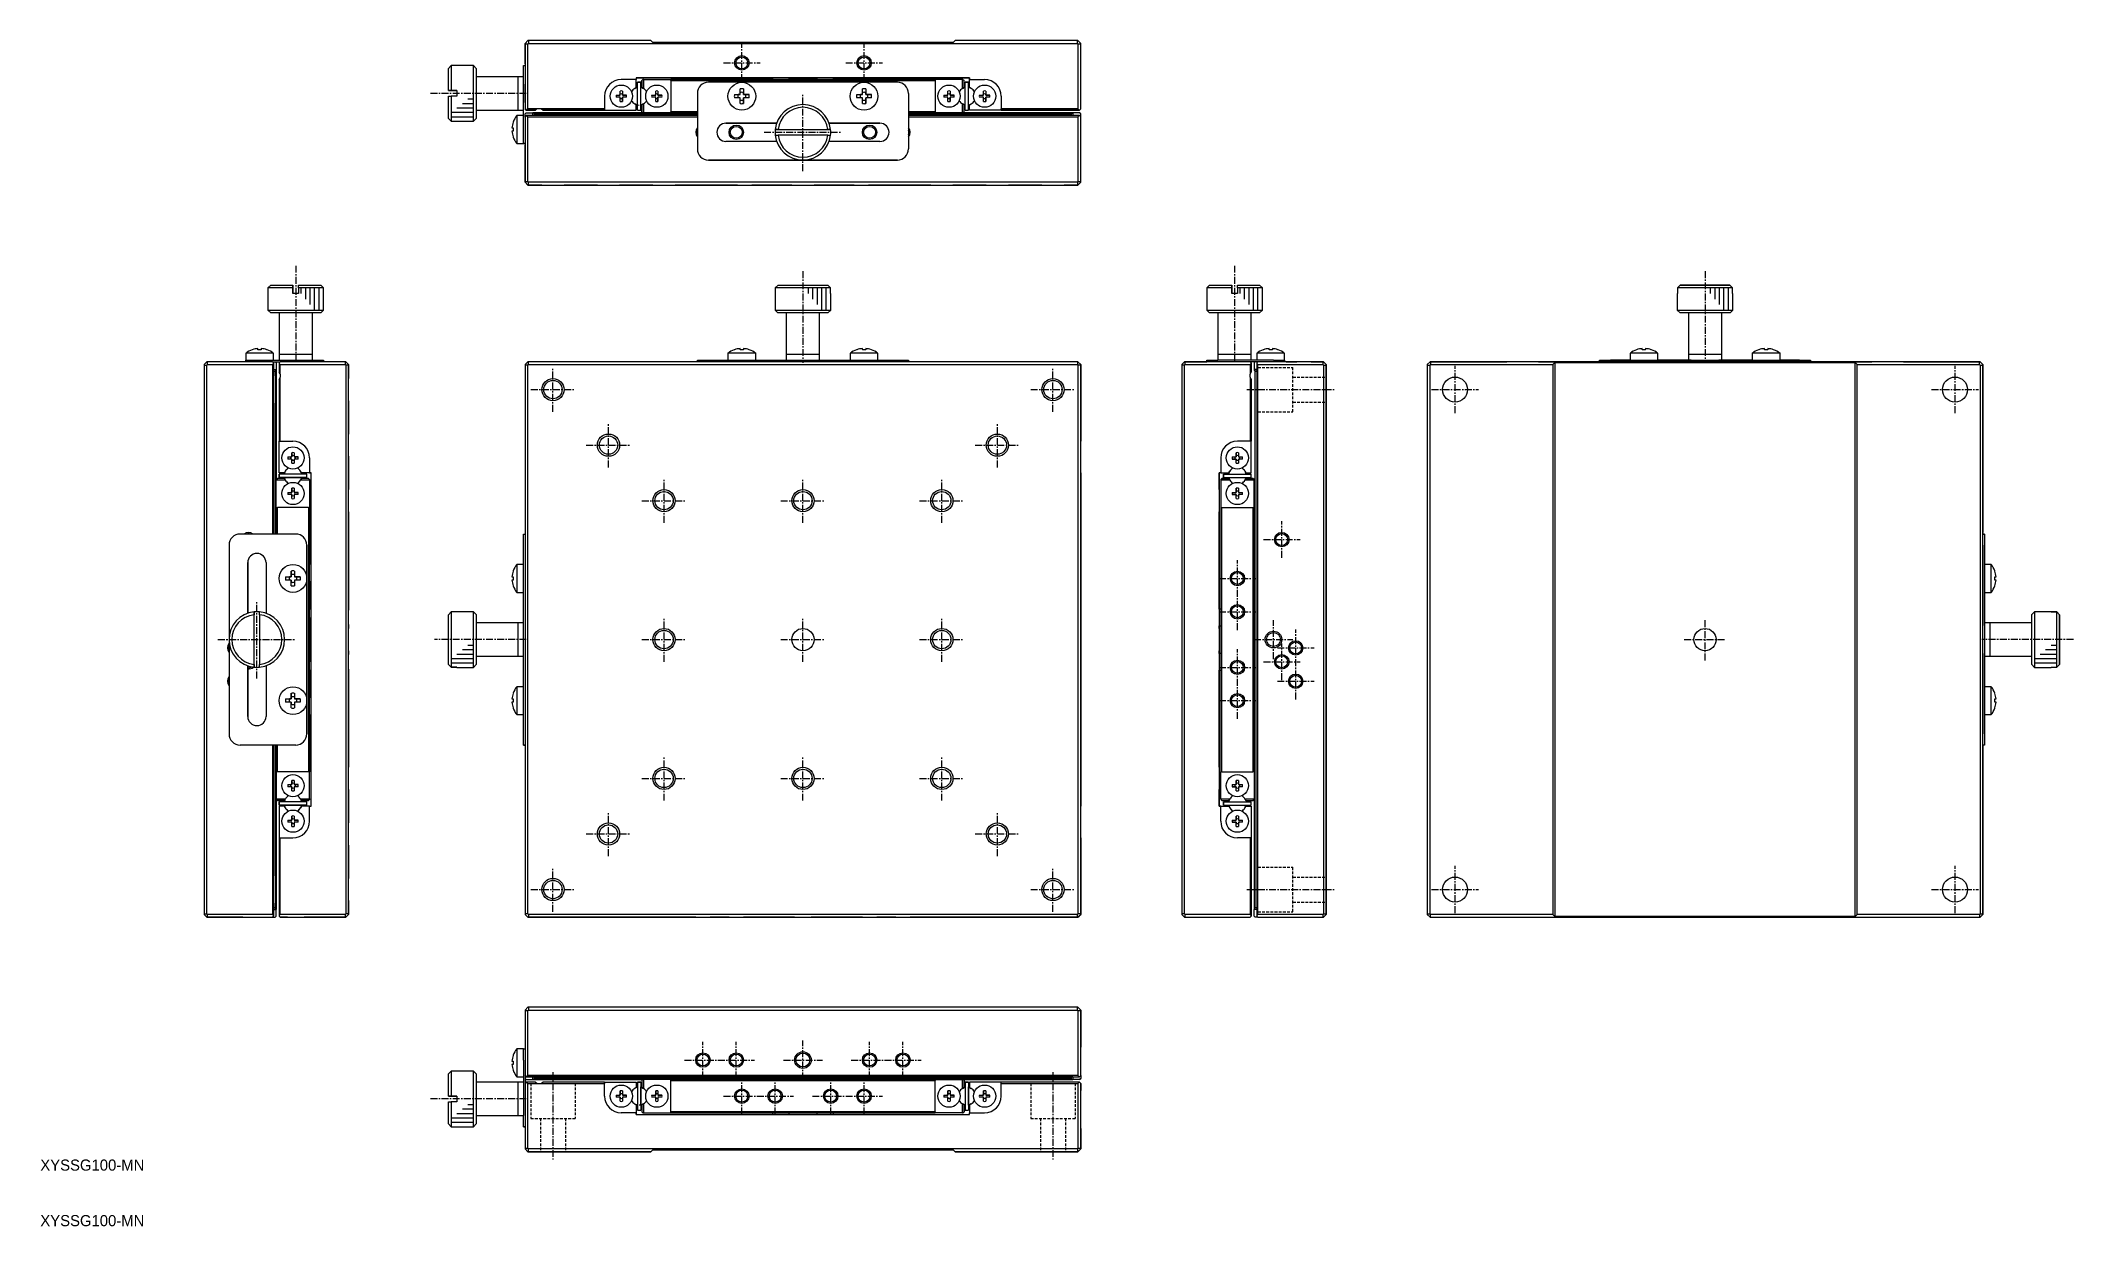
# Model space of a CAD drawing. Extents: x 10 to 376, y 10 to 223.
import ezdxf

# ---------------------------------------------------------------- set-up
doc = ezdxf.new("R2010")
doc.units = 0
doc.linetypes.add('CENTER', pattern=[2, 1.25, -0.25, 0.25, -0.25])
doc.linetypes.add('DASHED', pattern=[0.75, 0.5, -0.25])
doc.layers.get('0').update_dxf_attribs({"linetype": 'CONTINUOUS'})
doc.layers.add('CENTER', color=1, linetype='CENTER')
doc.styles.get("Standard").update_dxf_attribs({"font": 'FGP教科書体NT-M'})

msp = doc.modelspace()

# ---------------------------------------------------------------- texts
at = {"color": 7, "linetype": 'CONTINUOUS'}
for p in [(10, 20), (10, 10)]:
    msp.add_text('XYSSG100-MN', height=2, dxfattribs=at).set_placement(p)

# ---------------------------------------------------------------- linework, layer by layer
at = {"color": 7, "linetype": 'CONTINUOUS'}
for p, q in [((97.78, 223.41), (97.28, 222.91)), ((97.88, 223.41), (97.78, 223.41)), ((97.88, 223.41), (97.88, 222.91)), ((119.88, 223.41), (97.88, 223.41)), ((120.23, 223.06), (119.88, 223.41)), ((174.68, 223.41), (174.33, 223.06)), ((196.68, 223.41), (174.68, 223.41)), ((196.68, 222.91), (196.68, 223.41)), ((196.78, 223.41), (196.68, 223.41)), ((197.28, 222.91), (196.78, 223.41)), ((97.28, 222.91), (97.28, 222.81)), ((97.28, 222.81), (97.28, 222.91)), ((97.28, 222.81), (97.28, 211.11)), ((97.28, 222.81), (97.78, 222.81)), ((97.28, 219.21), (97.28, 222.81)), ((97.78, 222.81), (97.88, 222.91)), ((97.78, 211.11), (97.78, 222.81)), ((97.88, 222.91), (196.68, 222.91)), ((174.33, 223.06), (120.23, 223.06)), ((196.68, 222.91), (196.78, 222.81)), ((196.78, 222.81), (196.78, 211.11)), ((196.78, 222.81), (197.28, 222.81)), ((197.28, 222.81), (197.28, 222.91)), ((197.28, 211.11), (197.28, 222.81)), ((83.98, 218.91), (83.48, 218.41)), ((83.48, 214.41), (83.48, 218.41)), ((83.98, 218.91), (83.98, 214.41)), ((87.98, 218.91), (83.98, 218.91)), ((87.98, 213.91), (87.98, 218.91)), ((88.48, 218.41), (87.98, 218.91)), ((88.48, 218.41), (88.48, 213.91)), ((88.48, 218.41), (88.48, 216.91)), ((88.48, 216.91), (88.48, 210.91)), ((88.48, 216.91), (88.48, 213.91)), ((95.98, 216.91), (88.48, 216.91)), ((95.98, 216.91), (95.98, 210.91)), ((95.98, 216.91), (95.98, 210.91)), ((96.98, 216.91), (95.98, 216.91)), ((96.98, 216.91), (96.98, 218.91)), ((96.98, 216.91), (96.98, 218.91)), ((96.98, 218.91), (97.28, 218.91)), ((96.98, 206.91), (96.98, 216.91)), ((117.28, 216.41), (114.58, 216.41)), ((117.28, 216.41), (114.58, 216.41)), ((177.28, 216.71), (117.28, 216.71)), ((117.28, 216.71), (117.28, 216.41)), ((117.28, 216.71), (141.78, 216.71)), ((117.28, 214.95), (117.28, 216.41)), ((117.48, 210.91), (117.48, 215.91)), ((118.08, 215.91), (117.48, 215.91)), ((117.48, 214.97), (117.48, 215.91)), ((117.48, 215.91), (118.08, 215.91)), ((118.08, 210.91), (118.08, 215.91)), ((118.48, 216.41), (118.28, 216.21)), ((118.28, 216.21), (118.28, 214.95)), ((118.28, 214.95), (118.28, 216.21)), ((118.58, 216.41), (118.48, 216.41)), ((118.58, 216.41), (118.58, 214.78)), ((118.58, 216.41), (123.48, 216.41)), ((123.48, 216.21), (123.48, 216.41)), ((123.48, 216.41), (123.48, 210.41)), ((171.08, 216.41), (123.48, 216.41)), ((123.48, 216.21), (123.48, 210.61)), ((123.48, 216.21), (171.08, 216.21)), ((128.28, 216.71), (134.28, 216.71)), ((128.28, 216.71), (134.28, 216.71)), ((128.28, 216.71), (134.28, 216.71)), ((128.28, 216.71), (134.28, 216.71)), ((136.28, 215.91), (130.28, 215.91)), ((158.28, 215.91), (136.28, 215.91)), ((141.78, 216.71), (141.78, 216.41)), ((144.78, 216.71), (149.78, 216.71)), ((144.78, 216.41), (144.78, 216.71)), ((145.53, 216.71), (149.03, 216.71)), ((145.53, 216.71), (149.03, 216.71)), ((149.78, 216.71), (149.78, 216.41)), ((152.78, 216.71), (177.28, 216.71)), ((152.78, 216.41), (152.78, 216.71)), ((164.28, 215.91), (158.28, 215.91)), ((160.28, 216.71), (166.28, 216.71)), ((160.28, 216.71), (166.28, 216.71)), ((160.28, 216.71), (166.28, 216.71)), ((160.28, 216.71), (166.28, 216.71)), ((171.08, 216.41), (171.08, 216.21)), ((175.98, 216.41), (171.08, 216.41)), ((171.08, 216.21), (171.08, 210.61)), ((175.98, 214.78), (175.98, 216.41)), ((176.08, 216.41), (175.98, 216.41)), ((176.08, 216.41), (176.28, 216.21)), ((176.28, 214.95), (176.28, 216.21)), ((176.48, 210.91), (176.48, 215.91)), ((177.08, 215.91), (176.48, 215.91)), ((176.48, 215.91), (177.08, 215.91)), ((176.48, 214.97), (176.48, 215.91)), ((177.08, 210.91), (177.08, 215.91)), ((177.28, 216.41), (177.28, 216.71)), ((177.28, 216.71), (177.28, 216.41)), ((177.28, 216.41), (179.98, 216.41)), ((177.28, 214.95), (177.28, 216.41)), ((177.28, 214.95), (177.28, 216.41)), ((177.28, 216.41), (179.98, 216.41)), ((83.48, 214.41), (83.98, 214.41)), ((83.48, 214.41), (83.48, 214.41)), ((83.98, 214.41), (83.48, 214.41)), ((83.48, 209.41), (83.48, 213.41)), ((83.48, 213.41), (83.98, 213.41)), ((83.98, 214.41), (84.98, 214.41)), ((84.98, 214.41), (83.98, 214.41)), ((83.98, 213.41), (83.98, 208.91)), ((84.98, 213.41), (83.98, 213.41)), ((84.98, 214.41), (84.98, 213.41)), ((87.98, 208.91), (87.98, 213.91)), ((88.48, 213.91), (88.48, 209.41)), ((88.48, 213.91), (88.48, 210.91)), ((96.98, 215.56), (96.98, 212.26)), ((111.58, 213.41), (111.58, 211.11)), ((113.65, 213.61), (114.38, 213.61)), ((113.65, 213.61), (114.2, 213.61)), ((114.38, 213.21), (113.65, 213.21)), ((114.38, 213.61), (114.2, 213.61)), ((114.38, 213.61), (114.38, 214.34)), ((114.38, 212.48), (114.38, 213.21)), ((114.78, 214.34), (114.78, 213.61)), ((114.78, 214.34), (114.78, 213.8)), ((114.78, 213.61), (114.78, 213.8)), ((114.78, 213.61), (115.51, 213.61)), ((114.97, 213.61), (114.78, 213.61)), ((114.78, 213.21), (114.78, 212.48)), ((115.51, 213.21), (114.78, 213.21)), ((114.78, 213.02), (114.78, 213.21)), ((114.78, 212.48), (114.78, 213.02)), ((115.51, 213.61), (114.97, 213.61)), ((116.99, 214.78), (117.28, 214.95)), ((116.99, 214.78), (117.28, 214.95)), ((117.48, 214.97), (117.48, 215.06)), ((117.48, 214.97), (117.48, 215.06)), ((117.48, 214.97), (117.48, 215.06)), ((117.48, 214.97), (117.48, 215.06)), ((117.48, 214.97), (117.48, 215.06)), ((117.48, 214.97), (117.48, 215.06)), ((117.48, 214.97), (117.48, 215.06)), ((117.48, 214.97), (117.48, 215.06)), ((117.48, 214.97), (117.48, 215.06)), ((117.48, 214.97), (117.48, 215.06)), ((117.48, 214.97), (117.48, 215.06)), ((117.48, 214.97), (117.48, 215.06)), ((117.48, 214.97), (117.48, 215.06)), ((117.48, 214.97), (117.48, 215.06)), ((117.48, 214.97), (117.48, 215.06)), ((117.48, 214.97), (117.48, 215.06)), ((117.48, 214.97), (117.48, 215.06)), ((117.48, 214.97), (117.48, 215.06)), ((117.48, 214.97), (117.48, 215.06)), ((117.48, 214.97), (117.48, 215.06)), ((117.48, 213.41), (117.48, 215.06)), ((117.48, 214.97), (117.48, 215.06)), ((117.48, 214.97), (117.48, 215.06)), ((117.48, 214.97), (117.48, 215.06)), ((117.48, 214.97), (117.48, 215.06)), ((117.48, 214.97), (117.48, 215.06)), ((117.48, 214.97), (117.48, 215.06)), ((117.48, 214.97), (117.48, 215.06)), ((117.48, 214.97), (117.48, 215.06)), ((117.48, 214.97), (117.48, 215.06)), ((117.48, 214.97), (117.48, 215.06)), ((117.48, 214.97), (117.48, 215.06)), ((117.48, 214.97), (117.48, 215.06)), ((117.48, 214.97), (117.48, 215.06)), ((117.48, 214.97), (117.48, 215.06)), ((117.48, 214.97), (117.48, 215.06)), ((117.48, 214.97), (117.48, 215.06)), ((117.48, 214.97), (117.48, 215.06)), ((117.48, 214.97), (117.48, 215.06)), ((117.48, 214.97), (117.48, 215.06)), ((117.48, 214.97), (117.48, 215.06)), ((117.48, 214.97), (117.48, 215.06)), ((117.48, 211.76), (117.48, 213.41)), ((118.28, 214.95), (118.58, 214.78)), ((118.58, 214.78), (118.28, 214.95)), ((120.05, 213.61), (120.78, 213.61)), ((120.05, 213.61), (120.6, 213.61)), ((120.78, 213.21), (120.05, 213.21)), ((120.78, 213.61), (120.6, 213.61)), ((120.78, 213.61), (120.78, 214.34)), ((120.78, 212.48), (120.78, 213.21)), ((121.18, 214.34), (121.18, 213.61)), ((121.18, 214.34), (121.18, 213.8)), ((121.18, 213.61), (121.18, 213.8)), ((121.18, 213.61), (121.91, 213.61)), ((121.37, 213.61), (121.18, 213.61)), ((121.18, 213.21), (121.18, 212.48)), ((121.91, 213.21), (121.18, 213.21)), ((121.18, 213.02), (121.18, 213.21)), ((121.18, 212.48), (121.18, 213.02)), ((121.91, 213.61), (121.37, 213.61)), ((128.28, 213.91), (128.28, 203.91)), ((128.28, 213.91), (128.28, 207.74)), ((134.97, 213.71), (135.98, 213.71)), ((134.97, 213.71), (135.64, 213.71)), ((135.98, 213.11), (134.97, 213.11)), ((135.98, 213.71), (135.64, 213.71)), ((135.98, 213.71), (135.98, 214.73)), ((135.98, 212.09), (135.98, 213.11)), ((136.58, 214.73), (136.58, 213.71)), ((136.58, 214.73), (136.58, 214.05)), ((136.58, 213.71), (136.58, 214.05)), ((136.58, 213.71), (137.6, 213.71)), ((136.92, 213.71), (136.58, 213.71)), ((136.58, 213.11), (136.58, 212.09)), ((137.6, 213.11), (136.58, 213.11)), ((136.58, 212.77), (136.58, 213.11)), ((136.58, 212.09), (136.58, 212.77)), ((137.6, 213.71), (136.92, 213.71)), ((156.97, 213.71), (157.98, 213.71)), ((156.97, 213.71), (157.64, 213.71)), ((157.98, 213.11), (156.97, 213.11)), ((157.98, 213.71), (157.64, 213.71)), ((157.98, 213.71), (157.98, 214.73)), ((157.98, 212.09), (157.98, 213.11)), ((158.58, 214.73), (158.58, 213.71)), ((158.58, 214.73), (158.58, 214.05)), ((158.58, 213.71), (158.58, 214.05)), ((158.58, 213.71), (159.6, 213.71)), ((158.92, 213.71), (158.58, 213.71)), ((158.58, 213.11), (158.58, 212.09)), ((159.6, 213.11), (158.58, 213.11)), ((158.58, 212.77), (158.58, 213.11)), ((158.58, 212.09), (158.58, 212.77)), ((159.6, 213.71), (158.92, 213.71)), ((166.28, 213.91), (166.28, 203.91)), ((172.65, 213.61), (173.38, 213.61)), ((172.65, 213.61), (173.2, 213.61)), ((173.38, 213.21), (172.65, 213.21)), ((173.38, 213.61), (173.2, 213.61)), ((173.38, 213.61), (173.38, 214.34)), ((173.38, 212.48), (173.38, 213.21)), ((173.78, 214.34), (173.78, 213.61)), ((173.78, 214.34), (173.78, 213.8)), ((173.78, 213.61), (173.78, 213.8)), ((173.78, 213.61), (174.51, 213.61)), ((173.97, 213.61), (173.78, 213.61)), ((173.78, 213.21), (173.78, 212.48)), ((174.51, 213.21), (173.78, 213.21)), ((173.78, 213.02), (173.78, 213.21)), ((173.78, 212.48), (173.78, 213.02)), ((174.51, 213.61), (173.97, 213.61)), ((175.99, 214.78), (176.28, 214.95)), ((176.28, 214.95), (175.99, 214.78)), ((176.48, 214.97), (176.48, 215.06)), ((176.48, 214.97), (176.48, 215.06)), ((176.48, 214.97), (176.48, 215.06)), ((176.48, 214.97), (176.48, 215.06)), ((176.48, 214.97), (176.48, 215.06)), ((176.48, 214.97), (176.48, 215.06)), ((176.48, 214.97), (176.48, 215.06)), ((176.48, 214.97), (176.48, 215.06)), ((176.48, 214.97), (176.48, 215.06)), ((176.48, 214.97), (176.48, 215.06)), ((176.48, 214.97), (176.48, 215.06)), ((176.48, 214.97), (176.48, 215.06)), ((176.48, 214.97), (176.48, 215.06)), ((176.48, 214.97), (176.48, 215.06)), ((176.48, 214.97), (176.48, 215.06)), ((176.48, 214.97), (176.48, 215.06)), ((176.48, 214.97), (176.48, 215.06)), ((176.48, 214.97), (176.48, 215.06)), ((176.48, 214.97), (176.48, 215.06)), ((176.48, 214.97), (176.48, 215.06)), ((176.48, 213.41), (176.48, 215.06)), ((176.48, 214.97), (176.48, 215.06)), ((176.48, 214.97), (176.48, 215.06)), ((176.48, 214.97), (176.48, 215.06)), ((176.48, 214.97), (176.48, 215.06)), ((176.48, 214.97), (176.48, 215.06)), ((176.48, 214.97), (176.48, 215.06)), ((176.48, 214.97), (176.48, 215.06)), ((176.48, 214.97), (176.48, 215.06)), ((176.48, 214.97), (176.48, 215.06)), ((176.48, 214.97), (176.48, 215.06)), ((176.48, 214.97), (176.48, 215.06)), ((176.48, 214.97), (176.48, 215.06)), ((176.48, 214.97), (176.48, 215.06)), ((176.48, 214.97), (176.48, 215.06)), ((176.48, 214.97), (176.48, 215.06)), ((176.48, 214.97), (176.48, 215.06)), ((176.48, 214.97), (176.48, 215.06)), ((176.48, 214.97), (176.48, 215.06)), ((176.48, 214.97), (176.48, 215.06)), ((176.48, 214.97), (176.48, 215.06)), ((176.48, 214.97), (176.48, 215.06)), ((176.48, 211.76), (176.48, 213.41)), ((177.58, 214.78), (177.28, 214.95)), ((177.58, 214.78), (177.28, 214.95)), ((179.05, 213.61), (179.78, 213.61)), ((179.05, 213.61), (179.6, 213.61)), ((179.78, 213.21), (179.05, 213.21)), ((179.78, 213.61), (179.6, 213.61)), ((179.78, 213.61), (179.78, 214.34)), ((179.78, 212.48), (179.78, 213.21)), ((180.18, 214.34), (180.18, 213.61)), ((180.18, 214.34), (180.18, 213.8)), ((180.18, 213.61), (180.18, 213.8)), ((180.18, 213.61), (180.91, 213.61)), ((180.37, 213.61), (180.18, 213.61)), ((180.18, 213.21), (180.18, 212.48)), ((180.91, 213.21), (180.18, 213.21)), ((180.18, 213.02), (180.18, 213.21)), ((180.18, 212.48), (180.18, 213.02)), ((180.91, 213.61), (180.37, 213.61)), ((182.98, 213.41), (182.98, 211.11)), ((182.98, 213.41), (182.98, 210.91)), ((83.48, 209.41), (83.98, 208.91)), ((83.98, 208.91), (87.98, 208.91)), ((87.98, 208.91), (88.48, 209.41)), ((88.48, 210.91), (88.48, 209.41)), ((88.48, 210.91), (95.98, 210.91)), ((95.12, 208.76), (95.12, 208.73)), ((95.12, 208.76), (95.12, 208.73)), ((95.76, 209.91), (95.76, 207.41)), ((96.98, 209.91), (95.76, 209.91)), ((95.98, 210.91), (96.98, 210.91)), ((96.98, 209.91), (96.98, 210.91)), ((97.28, 211.11), (97.48, 210.91)), ((97.48, 210.91), (97.28, 211.11)), ((97.48, 210.41), (97.28, 210.21)), ((97.28, 209.71), (97.28, 210.21)), ((97.48, 209.91), (97.28, 209.71)), ((97.28, 209.71), (97.28, 198.01)), ((97.28, 209.71), (97.28, 207.41)), ((97.28, 209.66), (97.28, 209.71)), ((97.28, 209.66), (97.28, 209.71)), ((97.48, 210.91), (97.58, 210.91)), ((97.58, 210.91), (97.48, 210.91)), ((97.48, 210.41), (98.68, 210.41)), ((97.58, 209.91), (97.48, 209.91)), ((97.58, 210.91), (97.78, 211.11)), ((97.58, 210.91), (99.12, 210.91)), ((99.12, 210.91), (97.58, 210.91)), ((97.78, 209.71), (97.58, 209.91)), ((128.28, 209.91), (97.58, 209.91)), ((99.47, 211.11), (97.78, 211.11)), ((97.78, 198.01), (97.78, 209.71)), ((97.78, 209.71), (128.28, 209.71)), ((98.28, 210.91), (99.12, 210.91)), ((98.28, 210.91), (99.12, 210.91)), ((98.28, 210.91), (99.12, 210.91)), ((98.28, 210.91), (99.12, 210.91)), ((98.68, 209.91), (98.68, 210.41)), ((98.78, 210.41), (98.68, 210.41)), ((98.68, 209.91), (98.68, 210.41)), ((98.78, 210.41), (98.98, 210.21)), ((128.28, 210.41), (98.78, 210.41)), ((98.98, 209.91), (98.98, 210.21)), ((98.98, 210.21), (128.28, 210.21)), ((111.58, 211.11), (100.09, 211.11)), ((100.44, 210.91), (111.58, 210.91)), ((111.58, 210.91), (100.44, 210.91)), ((100.44, 210.91), (106.28, 210.91)), ((100.44, 210.91), (106.28, 210.91)), ((100.44, 210.91), (106.28, 210.91)), ((100.44, 210.91), (106.28, 210.91)), ((111.58, 211.11), (111.58, 210.91)), ((111.58, 210.91), (117.28, 210.91)), ((111.58, 210.91), (117.28, 210.91)), ((117.28, 211.87), (116.99, 212.03)), ((117.28, 210.91), (117.28, 211.87)), ((117.48, 210.91), (117.48, 211.85)), ((117.48, 211.76), (117.48, 211.85)), ((117.48, 211.76), (117.48, 211.85)), ((117.48, 211.76), (117.48, 211.85)), ((117.48, 211.76), (117.48, 211.85)), ((117.48, 211.76), (117.48, 211.85)), ((117.48, 211.76), (117.48, 211.85)), ((117.48, 211.76), (117.48, 211.85)), ((117.48, 211.76), (117.48, 211.85)), ((117.48, 210.91), (118.08, 210.91)), ((118.58, 212.03), (118.28, 211.87)), ((118.28, 211.87), (118.28, 210.61)), ((118.28, 210.61), (118.28, 211.87)), ((118.48, 210.41), (118.28, 210.61)), ((118.28, 210.61), (118.48, 210.41)), ((118.48, 210.41), (118.58, 210.41)), ((118.58, 212.04), (118.58, 210.41)), ((123.48, 210.41), (118.58, 210.41)), ((123.48, 210.41), (123.48, 210.61)), ((128.28, 210.61), (123.48, 210.61)), ((123.48, 210.41), (128.28, 210.41)), ((171.08, 210.61), (166.28, 210.61)), ((166.28, 210.41), (171.08, 210.41)), ((166.28, 210.21), (195.58, 210.21)), ((196.98, 209.91), (166.28, 209.91)), ((166.28, 209.71), (196.78, 209.71)), ((171.08, 210.61), (171.08, 210.41)), ((195.78, 210.41), (171.08, 210.41)), ((171.08, 210.41), (175.98, 210.41)), ((175.98, 210.41), (175.98, 212.04)), ((175.98, 210.41), (176.08, 210.41)), ((176.28, 211.87), (175.99, 212.03)), ((176.28, 210.61), (176.08, 210.41)), ((176.28, 210.61), (176.08, 210.41)), ((176.28, 210.61), (176.28, 211.87)), ((176.48, 210.91), (176.48, 211.85)), ((176.48, 211.76), (176.48, 211.85)), ((176.48, 211.76), (176.48, 211.85)), ((176.48, 211.76), (176.48, 211.85)), ((176.48, 211.76), (176.48, 211.85)), ((176.48, 211.76), (176.48, 211.85)), ((176.48, 211.76), (176.48, 211.85)), ((176.48, 211.76), (176.48, 211.85)), ((176.48, 211.76), (176.48, 211.85)), ((176.48, 211.76), (176.48, 211.85)), ((176.48, 211.76), (176.48, 211.85)), ((176.48, 211.76), (176.48, 211.85)), ((176.48, 211.76), (176.48, 211.85)), ((176.48, 211.76), (176.48, 211.85)), ((176.48, 211.76), (176.48, 211.85)), ((176.48, 211.76), (176.48, 211.85)), ((176.48, 210.91), (177.08, 210.91)), ((177.28, 211.87), (177.58, 212.03)), ((177.28, 210.91), (177.28, 211.87)), ((177.28, 210.91), (177.28, 211.87)), ((182.98, 210.91), (177.28, 210.91)), ((182.98, 210.91), (177.28, 210.91)), ((196.78, 211.11), (182.98, 211.11)), ((182.98, 210.91), (182.98, 211.11)), ((182.98, 210.91), (196.98, 210.91)), ((196.98, 210.91), (182.98, 210.91)), ((188.28, 210.91), (196.28, 210.91)), ((188.28, 210.91), (196.28, 210.91)), ((188.28, 210.91), (196.28, 210.91)), ((188.28, 210.91), (196.28, 210.91)), ((195.58, 210.21), (195.78, 210.41)), ((195.58, 210.21), (195.58, 209.91)), ((195.88, 210.41), (195.78, 210.41)), ((195.88, 210.41), (195.88, 209.91)), ((197.08, 210.41), (195.88, 210.41)), ((196.78, 211.11), (196.98, 210.91)), ((196.98, 209.91), (196.78, 209.71)), ((196.78, 209.71), (196.78, 198.01)), ((196.98, 210.91), (197.08, 210.91)), ((197.08, 210.91), (196.98, 210.91)), ((197.08, 209.91), (196.98, 209.91)), ((197.08, 210.91), (197.28, 211.11)), ((197.28, 211.11), (197.08, 210.91)), ((197.28, 210.21), (197.08, 210.41)), ((197.28, 209.71), (197.08, 209.91)), ((197.28, 209.71), (197.28, 210.21)), ((197.28, 198.01), (197.28, 209.71)), ((94.9, 207.71), (95.12, 207.71)), ((95.12, 207.11), (94.9, 207.11)), ((95.12, 207.71), (95.12, 207.11)), ((95.12, 206.09), (95.12, 206.06)), ((95.12, 206.09), (95.12, 206.06)), ((95.76, 207.41), (95.76, 204.91)), ((95.76, 204.91), (96.98, 204.91)), ((96.98, 204.91), (96.98, 206.91)), ((97.28, 204.91), (96.98, 204.91)), ((96.98, 204.91), (97.28, 204.91)), ((97.28, 207.41), (97.28, 204.41)), ((128.28, 207.74), (128.28, 207.3)), ((128.28, 207.3), (128.28, 206.52)), ((128.28, 206.52), (128.28, 206.08)), ((128.28, 206.08), (128.28, 203.91)), ((133.43, 208.56), (142.56, 208.56)), ((142.56, 208.56), (133.43, 208.56)), ((142.56, 205.26), (133.43, 205.26)), ((142.31, 207.41), (152.26, 207.41)), ((142.81, 207.41), (142.31, 207.41)), ((142.31, 206.41), (142.81, 206.41)), ((142.81, 207.41), (151.75, 207.41)), ((151.75, 206.41), (142.81, 206.41)), ((152.26, 207.41), (151.75, 207.41)), ((151.75, 206.41), (152.26, 206.41)), ((152, 208.56), (161.13, 208.56)), ((161.13, 208.56), (152, 208.56)), ((161.13, 205.26), (152, 205.26)), ((97.28, 204.41), (97.28, 204.61)), ((97.28, 204.41), (97.28, 204.61)), ((97.28, 204.41), (97.28, 204.11)), ((97.28, 204.11), (97.28, 204.41)), ((97.28, 198.01), (97.28, 204.41)), ((130.28, 201.91), (147.28, 201.91)), ((147.28, 201.91), (130.28, 201.91)), ((147.28, 201.91), (164.28, 201.91)), ((164.28, 201.91), (147.28, 201.91)), ((97.28, 198.01), (97.28, 197.91)), ((97.78, 198.01), (97.28, 198.01)), ((97.28, 197.91), (97.28, 198.01)), ((97.78, 197.41), (97.28, 197.91)), ((97.78, 197.41), (97.28, 197.91)), ((97.88, 197.91), (97.78, 198.01)), ((97.88, 197.41), (97.88, 197.91)), ((196.68, 197.91), (97.88, 197.91)), ((196.78, 198.01), (196.68, 197.91)), ((196.68, 197.91), (196.68, 197.41)), ((197.28, 198.01), (196.78, 198.01)), ((197.28, 197.91), (196.78, 197.41)), ((197.28, 197.91), (196.78, 197.41)), ((197.28, 197.91), (197.28, 198.01)), ((97.78, 197.41), (97.88, 197.41)), ((97.88, 197.41), (97.78, 197.41)), ((97.88, 197.41), (196.68, 197.41)), ((100.28, 197.41), (97.88, 197.41)), ((110.28, 197.41), (104.28, 197.41)), ((120.28, 197.41), (114.28, 197.41)), ((135.48, 197.41), (124.28, 197.41)), ((145.28, 197.41), (138.08, 197.41)), ((156.48, 197.41), (149.28, 197.41)), ((170.28, 197.41), (159.08, 197.41)), ((180.28, 197.41), (174.28, 197.41)), ((190.28, 197.41), (184.28, 197.41)), ((196.68, 197.41), (194.28, 197.41)), ((196.68, 197.41), (196.78, 197.41)), ((196.78, 197.41), (196.68, 197.41)), ((51.48, 179.4), (50.98, 178.9)), ((51.48, 179.4), (55.48, 179.4)), ((51.48, 179.4), (55.48, 179.4)), ((55.48, 179.4), (55.48, 178.9)), ((55.48, 178.9), (55.48, 179.4)), ((56.48, 179.4), (60.48, 179.4)), ((56.48, 178.9), (56.48, 179.4)), ((56.48, 179.4), (60.48, 179.4)), ((60.98, 178.9), (60.48, 179.4)), ((142.31, 178.9), (142.81, 179.4)), ((142.81, 179.4), (151.75, 179.4)), ((151.75, 179.4), (152.26, 178.9)), ((220.48, 179.4), (219.98, 178.9)), ((220.48, 179.4), (224.48, 179.4)), ((224.48, 179.4), (224.48, 178.9)), ((224.48, 178.9), (224.48, 179.4)), ((225.48, 178.9), (225.48, 179.4)), ((225.48, 179.4), (229.48, 179.4)), ((229.98, 178.9), (229.48, 179.4)), ((304.69, 178.9), (305.2, 179.4)), ((305.2, 179.4), (314.14, 179.4)), ((314.14, 179.4), (305.2, 179.4)), ((314.14, 179.4), (314.64, 178.9)), ((55.48, 178.9), (50.98, 178.9)), ((50.98, 178.9), (50.98, 174.9)), ((55.48, 178.9), (55.48, 177.9)), ((55.48, 177.9), (55.48, 178.9)), ((56.48, 177.9), (55.48, 177.9)), ((56.48, 177.9), (55.48, 177.9)), ((60.98, 178.9), (56.48, 178.9)), ((56.48, 178.9), (56.48, 177.9)), ((60.98, 174.9), (60.98, 178.9)), ((142.31, 177.9), (142.28, 177.9)), ((142.28, 177.9), (142.28, 174.9)), ((142.31, 178.9), (142.31, 177.9)), ((152.26, 178.9), (142.31, 178.9)), ((152.26, 177.9), (152.26, 178.9)), ((152.28, 177.9), (152.26, 177.9)), ((152.28, 174.9), (152.28, 177.9)), ((224.48, 178.9), (219.98, 178.9)), ((219.98, 178.9), (219.98, 174.9)), ((224.48, 178.9), (224.48, 177.9)), ((224.48, 177.9), (224.48, 178.9)), ((225.48, 177.9), (224.48, 177.9)), ((229.98, 178.9), (225.48, 178.9)), ((225.48, 178.9), (225.48, 177.9)), ((229.98, 174.9), (229.98, 178.9)), ((304.69, 177.9), (304.67, 177.9)), ((304.69, 177.9), (304.67, 177.9)), ((304.67, 177.9), (304.67, 174.9)), ((314.64, 178.9), (304.69, 178.9)), ((304.69, 178.9), (304.69, 177.9)), ((314.64, 177.9), (314.64, 178.9)), ((314.67, 177.9), (314.64, 177.9)), ((314.67, 177.9), (314.64, 177.9)), ((314.67, 174.9), (314.67, 177.9)), ((50.98, 174.9), (60.98, 174.9)), ((50.98, 174.9), (51.48, 174.4)), ((60.48, 174.4), (51.48, 174.4)), ((52.98, 174.4), (52.98, 166.9)), ((58.98, 166.9), (58.98, 174.4)), ((60.48, 174.4), (60.98, 174.9)), ((142.28, 174.9), (152.28, 174.9)), ((142.28, 174.9), (142.78, 174.4)), ((144.28, 174.4), (142.78, 174.4)), ((151.78, 174.4), (142.78, 174.4)), ((150.28, 174.4), (144.28, 174.4)), ((150.28, 174.4), (144.28, 174.4)), ((144.28, 174.4), (144.28, 166.9)), ((151.78, 174.4), (150.28, 174.4)), ((150.28, 166.9), (150.28, 174.4)), ((151.78, 174.4), (152.28, 174.9)), ((219.98, 174.9), (224.98, 174.9)), ((219.98, 174.9), (220.48, 174.4)), ((221.98, 174.4), (220.48, 174.4)), ((224.98, 174.4), (220.48, 174.4)), ((227.98, 174.4), (221.98, 174.4)), ((224.98, 174.4), (221.98, 174.4)), ((221.98, 174.4), (221.98, 166.9)), ((224.98, 174.9), (229.98, 174.9)), ((229.48, 174.4), (224.98, 174.4)), ((227.98, 174.4), (224.98, 174.4)), ((229.48, 174.4), (227.98, 174.4)), ((227.98, 166.9), (227.98, 174.4)), ((229.48, 174.4), (229.98, 174.9)), ((304.67, 174.9), (314.67, 174.9)), ((304.67, 174.9), (305.17, 174.4)), ((314.17, 174.4), (305.17, 174.4)), ((306.67, 174.4), (306.67, 166.9)), ((312.67, 166.9), (312.67, 174.4)), ((314.17, 174.4), (314.67, 174.9)), ((39.48, 165.1), (39.98, 165.6)), ((39.48, 165.1), (39.48, 165)), ((39.48, 165), (39.48, 66.2)), ((39.48, 165), (39.98, 165)), ((40.08, 165.6), (39.98, 165.6)), ((39.98, 165), (40.08, 165.1)), ((39.98, 66.2), (39.98, 165)), ((40.08, 165.1), (40.08, 165.6)), ((51.78, 165.6), (40.08, 165.6)), ((40.08, 165.1), (51.78, 165.1)), ((51.98, 167.13), (46.98, 167.13)), ((46.98, 167.13), (46.98, 165.9)), ((46.98, 165.6), (46.98, 165.9)), ((46.98, 165.9), (48.98, 165.9)), ((48.16, 167.77), (48.13, 167.77)), ((48.16, 167.77), (48.13, 167.77)), ((48.98, 165.9), (58.98, 165.9)), ((49.18, 167.77), (49.18, 167.98)), ((49.78, 167.77), (49.18, 167.77)), ((49.78, 167.98), (49.78, 167.77)), ((50.83, 167.77), (50.79, 167.77)), ((50.83, 167.77), (50.79, 167.77)), ((51.78, 165.6), (52.28, 165.6)), ((51.98, 165.4), (51.78, 165.6)), ((51.78, 165.6), (51.98, 165.4)), ((51.78, 165.1), (51.98, 165.3)), ((51.78, 165.1), (51.78, 134.6)), ((51.98, 165.9), (51.98, 167.13)), ((51.98, 165.3), (51.98, 165.4)), ((51.98, 165.4), (51.98, 163.05)), ((51.98, 134.6), (51.98, 165.3)), ((52.28, 165.6), (53.18, 165.6)), ((52.28, 165.6), (53.18, 165.6)), ((52.48, 165.4), (52.28, 165.6)), ((52.28, 165.6), (52.48, 165.4)), ((52.48, 165.4), (52.48, 164.2)), ((52.48, 165.4), (52.48, 164.2)), ((55.98, 166.9), (52.98, 166.9)), ((55.98, 166.9), (52.98, 166.9)), ((52.98, 166.9), (52.98, 165.9)), ((53.18, 165.6), (52.98, 165.4)), ((52.98, 165.4), (52.98, 165.3)), ((52.98, 165.3), (53.18, 165.1)), ((52.98, 165.3), (52.98, 163.76)), ((64.88, 165.6), (53.18, 165.6)), ((53.18, 163.42), (53.18, 165.1)), ((53.18, 165.1), (64.88, 165.1)), ((58.98, 166.9), (55.98, 166.9)), ((58.98, 166.9), (55.98, 166.9)), ((58.98, 165.9), (58.98, 166.9)), ((58.98, 165.9), (60.98, 165.9)), ((60.98, 165.9), (60.98, 165.6)), ((60.98, 165.6), (60.98, 165.9)), ((64.88, 165.6), (64.88, 165.1)), ((64.98, 165.6), (64.88, 165.6)), ((64.88, 165.1), (64.98, 165)), ((65.48, 165.1), (64.98, 165.6)), ((64.98, 165.6), (65.48, 165.1)), ((64.98, 165), (64.98, 66.2)), ((65.48, 165), (64.98, 165)), ((65.48, 165), (65.48, 165.1)), ((65.48, 165.1), (65.48, 165)), ((65.48, 66.2), (65.48, 165)), ((65.48, 165), (65.48, 162.6)), ((97.78, 165.6), (97.28, 165.1)), ((97.28, 165.1), (97.28, 165)), ((97.28, 165), (97.28, 66.2)), ((97.78, 165), (97.28, 165)), ((97.88, 165.6), (97.78, 165.6)), ((97.78, 165), (97.88, 165.1)), ((97.78, 66.2), (97.78, 165)), ((196.68, 165.6), (97.88, 165.6)), ((97.88, 165.1), (97.88, 165.6)), ((97.88, 165.1), (196.68, 165.1)), ((128.28, 165.6), (128.28, 165.9)), ((128.28, 165.9), (130.28, 165.9)), ((130.28, 165.9), (164.28, 165.9)), ((138.78, 167.13), (133.78, 167.13)), ((133.78, 167.13), (133.78, 165.9)), ((134.97, 167.77), (134.93, 167.77)), ((134.97, 167.77), (134.93, 167.77)), ((135.98, 167.77), (135.98, 167.98)), ((136.58, 167.77), (135.98, 167.77)), ((136.58, 167.98), (136.58, 167.77)), ((137.63, 167.77), (137.6, 167.77)), ((137.63, 167.77), (137.6, 167.77)), ((138.78, 165.9), (138.78, 167.13)), ((147.28, 166.9), (144.28, 166.9)), ((147.28, 166.9), (144.28, 166.9)), ((144.28, 166.9), (144.28, 165.9)), ((150.28, 166.9), (147.28, 166.9)), ((150.28, 166.9), (147.28, 166.9)), ((150.28, 165.9), (150.28, 166.9)), ((160.78, 167.13), (155.78, 167.13)), ((155.78, 167.13), (155.78, 165.9)), ((156.97, 167.77), (156.93, 167.77)), ((156.97, 167.77), (156.93, 167.77)), ((157.98, 167.77), (157.98, 167.98)), ((158.58, 167.77), (157.98, 167.77)), ((158.58, 167.98), (158.58, 167.77)), ((159.63, 167.77), (159.6, 167.77)), ((159.63, 167.77), (159.6, 167.77)), ((160.78, 165.9), (160.78, 167.13)), ((164.28, 165.9), (166.28, 165.9)), ((166.28, 165.9), (166.28, 165.6)), ((166.28, 165.6), (166.28, 165.9)), ((196.78, 165.6), (196.68, 165.6)), ((196.68, 165.6), (196.68, 165.1)), ((196.68, 165.1), (196.78, 165)), ((197.28, 165.1), (196.78, 165.6)), ((196.78, 165), (196.78, 66.2)), ((197.28, 165), (196.78, 165)), ((197.28, 165), (197.28, 165.1)), ((197.28, 165.1), (197.28, 163.42)), ((197.28, 66.2), (197.28, 165)), ((215.98, 165.6), (215.48, 165.1)), ((215.48, 165.1), (215.48, 165)), ((215.98, 165), (215.48, 165)), ((215.48, 165), (215.48, 66.2)), ((216.08, 165.6), (215.98, 165.6)), ((215.98, 165.6), (216.08, 165.6)), ((215.98, 165), (216.08, 165.1)), ((215.98, 66.2), (215.98, 165)), ((216.08, 165.1), (216.08, 165.6)), ((227.78, 165.6), (216.08, 165.6)), ((216.08, 165.6), (219.98, 165.6)), ((216.08, 165.1), (227.78, 165.1)), ((219.98, 165.9), (221.98, 165.9)), ((219.98, 165.9), (221.98, 165.9)), ((219.98, 165.6), (219.98, 165.9)), ((227.98, 166.9), (221.98, 166.9)), ((224.98, 166.9), (221.98, 166.9)), ((221.98, 166.9), (221.98, 165.9)), ((231.98, 165.9), (221.98, 165.9)), ((226.63, 165.9), (223.33, 165.9)), ((227.98, 166.9), (224.98, 166.9)), ((227.98, 165.4), (227.78, 165.6)), ((227.78, 165.6), (227.98, 165.4)), ((229.18, 165.6), (227.78, 165.6)), ((227.78, 165.1), (227.98, 165.3)), ((227.78, 165.1), (227.78, 163.42)), ((227.98, 165.9), (227.98, 166.9)), ((228.98, 165.9), (227.98, 165.9)), ((227.98, 165.3), (227.98, 165.4)), ((227.98, 165.4), (227.98, 165.3)), ((227.98, 163.76), (227.98, 165.3)), ((227.98, 165.3), (227.98, 163.76)), ((228.68, 165.6), (228.48, 165.4)), ((228.48, 165.4), (228.48, 164.2)), ((233.98, 167.13), (228.98, 167.13)), ((228.98, 167.13), (228.98, 165.9)), ((229.18, 165.6), (228.98, 165.4)), ((228.98, 165.4), (228.98, 165.3)), ((228.98, 165.3), (229.18, 165.1)), ((228.98, 165.3), (228.98, 65.9)), ((240.88, 165.6), (229.18, 165.6)), ((231.48, 165.6), (229.18, 165.6)), ((229.18, 165.1), (240.88, 165.1)), ((229.18, 66.1), (229.18, 165.1)), ((230.16, 167.77), (230.13, 167.77)), ((230.16, 167.77), (230.13, 167.77)), ((231.18, 167.77), (231.18, 167.98)), ((231.78, 167.77), (231.18, 167.77)), ((234.48, 165.6), (231.48, 165.6)), ((231.78, 167.98), (231.78, 167.77)), ((231.98, 165.9), (233.98, 165.9)), ((232.83, 167.77), (232.79, 167.77)), ((232.83, 167.77), (232.79, 167.77)), ((233.98, 165.9), (233.98, 167.13)), ((233.98, 165.9), (233.98, 165.6)), ((233.98, 165.6), (233.98, 165.9)), ((234.28, 165.6), (234.48, 165.6)), ((234.28, 165.6), (234.48, 165.6)), ((234.48, 165.6), (236.18, 165.6)), ((234.48, 165.6), (234.78, 165.6)), ((234.78, 165.6), (234.48, 165.6)), ((238.78, 165.6), (240.88, 165.6)), ((240.88, 165.6), (240.88, 165.1)), ((240.98, 165.6), (240.88, 165.6)), ((240.88, 165.6), (240.98, 165.6)), ((240.88, 165.1), (240.98, 165)), ((240.98, 165.6), (241.48, 165.1)), ((241.48, 165.1), (240.98, 165.6)), ((240.98, 165), (241.48, 165)), ((240.98, 165), (240.98, 66.2)), ((241.13, 165.45), (241.48, 165.1)), ((241.48, 165.1), (241.13, 165.45)), ((241.48, 165), (241.48, 165.1)), ((241.48, 165.1), (241.48, 66.1)), ((241.48, 66.2), (241.48, 165)), ((260.17, 165.6), (259.67, 165.1)), ((259.67, 165.1), (259.67, 165)), ((259.67, 165), (260.17, 165)), ((259.67, 165), (259.67, 66.2)), ((260.27, 165.6), (260.17, 165.6)), ((260.17, 165.6), (273.97, 165.6)), ((260.17, 165), (260.27, 165.1)), ((260.17, 66.2), (260.17, 165)), ((359.07, 165.6), (260.27, 165.6)), ((260.27, 165.6), (260.27, 165.1)), ((260.27, 165.1), (282.27, 165.1)), ((279.67, 165.6), (297.37, 165.6)), ((282.27, 165.1), (282.62, 165.45)), ((282.27, 165.1), (282.27, 66.1)), ((282.62, 165.45), (336.72, 165.45)), ((282.62, 165.45), (282.62, 65.75)), ((290.67, 165.9), (292.67, 165.9)), ((290.67, 165.9), (292.67, 165.9)), ((290.67, 165.6), (290.67, 165.9)), ((292.67, 165.9), (298.67, 165.9)), ((296.17, 165.9), (292.67, 165.9)), ((295.82, 165.9), (294.17, 165.9)), ((295.82, 165.9), (294.17, 165.9)), ((296.17, 165.9), (295.82, 165.9)), ((295.82, 165.9), (296.17, 165.9)), ((298.67, 167.13), (296.17, 167.13)), ((296.17, 167.13), (296.17, 165.9)), ((297.35, 167.77), (297.32, 167.77)), ((297.35, 167.77), (297.32, 167.77)), ((298.37, 167.77), (298.37, 167.98)), ((298.97, 167.77), (298.37, 167.77)), ((301.17, 167.13), (298.67, 167.13)), ((298.67, 165.9), (320.67, 165.9)), ((298.97, 167.98), (298.97, 167.77)), ((299.97, 165.6), (319.37, 165.6)), ((300.02, 167.77), (299.99, 167.77)), ((300.02, 167.77), (299.99, 167.77)), ((301.17, 165.9), (301.17, 167.13)), ((307.16, 165.9), (301.17, 165.9)), ((301.17, 165.9), (306.67, 165.9)), ((306.67, 165.9), (301.17, 165.9)), ((312.67, 166.9), (306.67, 166.9)), ((312.67, 166.9), (306.67, 166.9)), ((306.67, 166.9), (306.67, 165.9)), ((318.17, 165.9), (312.18, 165.9)), ((312.67, 165.9), (312.67, 166.9)), ((312.67, 165.9), (318.17, 165.9)), ((318.17, 165.9), (312.67, 165.9)), ((320.67, 167.13), (318.17, 167.13)), ((318.17, 167.13), (318.17, 165.9)), ((319.35, 167.77), (319.32, 167.77)), ((319.35, 167.77), (319.32, 167.77)), ((320.37, 167.77), (320.37, 167.98)), ((320.97, 167.77), (320.37, 167.77)), ((323.17, 167.13), (320.67, 167.13)), ((320.67, 165.9), (326.67, 165.9)), ((320.97, 167.98), (320.97, 167.77)), ((321.97, 165.6), (339.67, 165.6)), ((322.02, 167.77), (321.99, 167.77)), ((322.02, 167.77), (321.99, 167.77)), ((323.17, 165.9), (323.17, 167.13)), ((323.52, 165.9), (323.17, 165.9)), ((323.17, 165.9), (323.52, 165.9)), ((326.67, 165.9), (323.17, 165.9)), ((325.17, 165.9), (323.52, 165.9)), ((325.17, 165.9), (323.52, 165.9)), ((326.67, 165.9), (328.67, 165.9)), ((326.67, 165.9), (328.67, 165.9)), ((328.67, 165.9), (328.67, 165.6)), ((328.67, 165.6), (328.67, 165.9)), ((336.72, 165.45), (337.07, 165.1)), ((336.72, 65.75), (336.72, 165.45)), ((337.07, 165.1), (359.07, 165.1)), ((337.07, 66.1), (337.07, 165.1)), ((345.37, 165.6), (356.86, 165.6)), ((356.86, 165.6), (357.48, 165.6)), ((357.48, 165.6), (359.17, 165.6)), ((359.17, 165.6), (359.07, 165.6)), ((359.07, 165.1), (359.07, 165.6)), ((359.07, 165.1), (359.17, 165)), ((359.67, 165.1), (359.17, 165.6)), ((359.37, 165.4), (359.17, 165.6)), ((359.17, 165), (359.67, 165)), ((359.17, 165), (359.17, 66.2)), ((359.47, 165.3), (359.37, 165.4)), ((359.67, 165.1), (359.47, 165.3)), ((359.67, 165), (359.67, 165.1)), ((359.67, 165.1), (359.67, 134.9)), ((359.67, 66.2), (359.67, 165)), ((51.98, 164.2), (52.48, 164.2)), ((51.98, 163.9), (52.28, 163.9)), ((51.98, 158.15), (51.98, 163.05)), ((52.48, 164.1), (52.28, 163.9)), ((52.28, 163.9), (52.28, 134.6)), ((52.48, 164.1), (52.48, 164.2)), ((52.48, 164.2), (52.48, 164.1)), ((52.48, 144.4), (52.48, 164.1)), ((52.48, 164.1), (52.48, 144.4)), ((53.18, 163.42), (52.98, 163.76)), ((52.98, 162.44), (53.18, 162.79)), ((52.98, 162.44), (52.98, 151.3)), ((53.18, 151.3), (53.18, 162.79)), ((197.28, 163.42), (197.28, 162.79)), ((197.28, 162.79), (197.28, 151.3)), ((227.78, 162.79), (227.78, 151.3)), ((227.98, 151.3), (227.98, 162.44)), ((227.98, 162.44), (227.98, 151.3)), ((228.48, 164.2), (228.48, 164.1)), ((228.48, 164.2), (228.98, 164.2)), ((228.98, 164.2), (228.48, 164.2)), ((228.68, 163.9), (228.48, 164.1)), ((228.68, 163.9), (228.98, 163.9)), ((228.68, 67.3), (228.68, 163.9)), ((241.48, 160.6), (241.48, 162.85)), ((241.48, 158.35), (241.48, 162.85)), ((51.98, 158.15), (51.98, 134.6)), ((65.48, 158.6), (65.48, 152.6)), ((241.48, 158.35), (241.48, 160.6)), ((53.18, 151.3), (52.98, 151.3)), ((52.98, 151.3), (55.48, 151.3)), ((52.98, 145.6), (52.98, 151.3)), ((53.18, 151.3), (55.48, 151.3)), ((227.78, 151.3), (225.48, 151.3)), ((227.98, 151.3), (227.78, 151.3)), ((227.98, 145.6), (227.98, 151.3)), ((227.98, 145.6), (227.98, 151.3)), ((54.55, 148.5), (55.28, 148.5)), ((54.55, 148.5), (55.09, 148.5)), ((55.28, 148.1), (54.55, 148.1)), ((55.28, 148.5), (55.09, 148.5)), ((55.28, 148.5), (55.28, 149.23)), ((55.28, 149.23), (55.28, 148.69)), ((55.28, 148.69), (55.28, 148.5)), ((55.28, 147.37), (55.28, 148.1)), ((55.28, 148.1), (55.28, 147.92)), ((55.28, 147.37), (55.28, 147.92)), ((55.68, 149.23), (55.68, 148.5)), ((55.68, 148.5), (56.4, 148.5)), ((55.86, 148.5), (55.68, 148.5)), ((55.68, 148.1), (55.68, 147.37)), ((56.4, 148.1), (55.68, 148.1)), ((56.4, 148.5), (55.86, 148.5)), ((58.48, 148.3), (58.48, 145.6)), ((65.48, 148.6), (65.48, 142.6)), ((222.48, 148.3), (222.48, 145.6)), ((222.48, 148.3), (222.48, 145.6)), ((224.55, 148.5), (225.28, 148.5)), ((225.28, 148.1), (224.55, 148.1)), ((224.55, 148.1), (225.09, 148.1)), ((225.09, 148.1), (225.28, 148.1)), ((225.28, 148.5), (225.28, 149.23)), ((225.28, 149.23), (225.28, 148.69)), ((225.28, 148.69), (225.28, 148.5)), ((225.28, 147.37), (225.28, 148.1)), ((225.28, 148.1), (225.28, 147.92)), ((225.28, 147.37), (225.28, 147.92)), ((225.68, 149.23), (225.68, 148.5)), ((225.68, 148.5), (226.4, 148.5)), ((225.68, 148.1), (225.68, 147.37)), ((226.4, 148.1), (225.68, 148.1)), ((225.68, 148.1), (225.86, 148.1)), ((226.4, 148.1), (225.86, 148.1)), ((52.48, 144.4), (52.68, 144.6)), ((52.48, 144.4), (52.48, 144.3)), ((54.1, 144.3), (52.48, 144.3)), ((52.48, 139.4), (52.48, 144.3)), ((53.93, 144.6), (52.68, 144.6)), ((53.93, 145.6), (52.98, 145.6)), ((53.93, 145.6), (52.98, 145.6)), ((52.98, 145.4), (52.98, 144.8)), ((52.98, 144.8), (52.98, 145.4)), ((57.98, 145.4), (52.98, 145.4)), ((53.92, 144.8), (52.98, 144.8)), ((57.98, 144.8), (52.98, 144.8)), ((53.83, 144.8), (57.13, 144.8)), ((53.83, 144.8), (53.92, 144.8)), ((53.83, 144.8), (53.92, 144.8)), ((53.83, 144.8), (53.92, 144.8)), ((53.83, 144.8), (53.92, 144.8)), ((53.83, 144.8), (53.92, 144.8)), ((53.83, 144.8), (53.92, 144.8)), ((53.83, 144.8), (53.92, 144.8)), ((53.83, 144.8), (53.92, 144.8)), ((53.83, 144.8), (53.92, 144.8)), ((53.83, 144.8), (53.92, 144.8)), ((53.83, 144.8), (53.92, 144.8)), ((53.83, 144.8), (53.92, 144.8)), ((53.83, 144.8), (53.92, 144.8)), ((53.83, 144.8), (53.92, 144.8)), ((53.83, 144.8), (53.92, 144.8)), ((53.83, 144.8), (53.92, 144.8)), ((53.83, 144.8), (53.92, 144.8)), ((53.83, 144.8), (53.92, 144.8)), ((53.83, 144.8), (53.92, 144.8)), ((53.83, 144.8), (53.92, 144.8)), ((53.83, 144.8), (53.92, 144.8)), ((53.83, 144.8), (53.92, 144.8)), ((53.83, 144.8), (53.92, 144.8)), ((53.83, 144.8), (53.92, 144.8)), ((53.83, 144.8), (53.92, 144.8)), ((53.83, 144.8), (53.92, 144.8)), ((53.83, 144.8), (53.92, 144.8)), ((53.83, 144.8), (53.92, 144.8)), ((53.83, 144.8), (53.92, 144.8)), ((53.83, 144.8), (53.92, 144.8)), ((53.83, 144.8), (53.92, 144.8)), ((53.83, 144.8), (53.92, 144.8)), ((53.83, 144.8), (53.92, 144.8)), ((53.83, 144.8), (53.92, 144.8)), ((53.83, 144.8), (53.92, 144.8)), ((53.83, 144.8), (53.92, 144.8)), ((53.83, 144.8), (53.92, 144.8)), ((53.83, 144.8), (53.92, 144.8)), ((53.83, 144.8), (53.92, 144.8)), ((53.83, 144.8), (53.92, 144.8)), ((53.83, 144.8), (53.92, 144.8)), ((54.1, 145.9), (53.93, 145.6)), ((54.1, 145.9), (53.93, 145.6)), ((54.1, 144.31), (53.93, 144.6)), ((53.93, 144.6), (54.1, 144.31)), ((55.28, 142.1), (55.28, 142.83)), ((55.28, 142.83), (55.28, 142.29)), ((55.68, 142.83), (55.68, 142.1)), ((57.02, 145.6), (56.85, 145.9)), ((57.02, 144.6), (56.85, 144.31)), ((58.48, 144.3), (56.85, 144.3)), ((58.48, 145.6), (57.02, 145.6)), ((58.48, 145.6), (57.02, 145.6)), ((58.28, 144.6), (57.02, 144.6)), ((57.03, 144.8), (57.13, 144.8)), ((57.03, 144.8), (57.13, 144.8)), ((57.03, 144.8), (57.13, 144.8)), ((57.03, 144.8), (57.13, 144.8)), ((57.03, 144.8), (57.13, 144.8)), ((57.03, 144.8), (57.13, 144.8)), ((57.03, 144.8), (57.13, 144.8)), ((57.03, 144.8), (57.13, 144.8)), ((57.03, 144.8), (57.13, 144.8)), ((57.03, 144.8), (57.13, 144.8)), ((57.03, 144.8), (57.13, 144.8)), ((57.03, 144.8), (57.13, 144.8)), ((57.03, 144.8), (57.13, 144.8)), ((57.03, 144.8), (57.13, 144.8)), ((57.03, 144.8), (57.13, 144.8)), ((57.03, 144.8), (57.13, 144.8)), ((57.03, 144.8), (57.13, 144.8)), ((57.03, 144.8), (57.13, 144.8)), ((57.03, 144.8), (57.13, 144.8)), ((57.98, 144.8), (57.03, 144.8)), ((57.03, 144.8), (57.13, 144.8)), ((57.03, 144.8), (57.13, 144.8)), ((57.03, 144.8), (57.13, 144.8)), ((57.03, 144.8), (57.13, 144.8)), ((57.03, 144.8), (57.13, 144.8)), ((57.03, 144.8), (57.13, 144.8)), ((57.03, 144.8), (57.13, 144.8)), ((57.03, 144.8), (57.13, 144.8)), ((57.03, 144.8), (57.13, 144.8)), ((57.03, 144.8), (57.13, 144.8)), ((57.03, 144.8), (57.13, 144.8)), ((57.03, 144.8), (57.13, 144.8)), ((57.03, 144.8), (57.13, 144.8)), ((57.03, 144.8), (57.13, 144.8)), ((57.03, 144.8), (57.13, 144.8)), ((57.03, 144.8), (57.13, 144.8)), ((57.03, 144.8), (57.13, 144.8)), ((57.03, 144.8), (57.13, 144.8)), ((57.03, 144.8), (57.13, 144.8)), ((57.03, 144.8), (57.13, 144.8)), ((57.98, 144.8), (57.98, 145.4)), ((58.48, 144.4), (58.28, 144.6)), ((58.28, 144.6), (58.48, 144.4)), ((58.78, 145.6), (58.48, 145.6)), ((58.48, 145.6), (58.78, 145.6)), ((58.48, 144.3), (58.48, 144.4)), ((58.48, 144.4), (58.48, 144.3)), ((58.48, 144.3), (58.48, 139.4)), ((58.48, 144.3), (58.48, 139.4)), ((58.78, 85.6), (58.78, 145.6)), ((197.28, 145.6), (197.28, 85.6)), ((222.48, 145.6), (222.18, 145.6)), ((222.18, 145.6), (222.18, 85.6)), ((222.18, 142.6), (222.18, 145.6)), ((222.48, 145.6), (223.93, 145.6)), ((222.68, 144.6), (222.48, 144.4)), ((222.48, 144.4), (222.48, 144.3)), ((224.1, 144.3), (222.48, 144.3)), ((222.48, 144.3), (222.48, 139.4)), ((223.93, 144.6), (222.68, 144.6)), ((222.68, 144.6), (223.93, 144.6)), ((222.98, 145.4), (227.98, 145.4)), ((222.98, 145.4), (222.98, 144.8)), ((222.98, 145.4), (223.92, 145.4)), ((222.98, 144.8), (222.98, 145.4)), ((222.98, 144.8), (227.98, 144.8)), ((223.83, 145.4), (225.48, 145.4)), ((223.83, 145.4), (223.92, 145.4)), ((223.83, 145.4), (223.92, 145.4)), ((223.83, 145.4), (223.92, 145.4)), ((223.83, 145.4), (223.92, 145.4)), ((223.83, 145.4), (223.92, 145.4)), ((223.83, 145.4), (223.92, 145.4)), ((223.83, 145.4), (223.92, 145.4)), ((223.83, 145.4), (223.92, 145.4)), ((223.83, 145.4), (223.92, 145.4)), ((223.83, 145.4), (223.92, 145.4)), ((223.83, 145.4), (223.92, 145.4)), ((223.83, 145.4), (223.92, 145.4)), ((223.83, 145.4), (223.92, 145.4)), ((223.83, 145.4), (223.92, 145.4)), ((223.83, 145.4), (223.92, 145.4)), ((223.83, 145.4), (223.92, 145.4)), ((223.83, 145.4), (223.92, 145.4)), ((223.83, 145.4), (223.92, 145.4)), ((223.83, 145.4), (223.92, 145.4)), ((223.83, 145.4), (223.92, 145.4)), ((223.83, 145.4), (223.92, 145.4)), ((223.83, 145.4), (223.92, 145.4)), ((223.83, 145.4), (223.92, 145.4)), ((223.83, 145.4), (223.92, 145.4)), ((223.83, 145.4), (223.92, 145.4)), ((223.83, 145.4), (223.92, 145.4)), ((223.83, 145.4), (223.92, 145.4)), ((223.83, 145.4), (223.92, 145.4)), ((223.83, 145.4), (223.92, 145.4)), ((223.83, 145.4), (223.92, 145.4)), ((223.83, 145.4), (223.92, 145.4)), ((223.83, 145.4), (223.92, 145.4)), ((223.83, 145.4), (223.92, 145.4)), ((223.83, 145.4), (223.92, 145.4)), ((223.83, 145.4), (223.92, 145.4)), ((223.83, 145.4), (223.92, 145.4)), ((223.83, 145.4), (223.92, 145.4)), ((223.83, 145.4), (223.92, 145.4)), ((223.83, 145.4), (223.92, 145.4)), ((223.83, 145.4), (223.92, 145.4)), ((223.83, 145.4), (223.92, 145.4)), ((223.93, 145.6), (224.1, 145.9)), ((223.93, 145.6), (224.1, 145.9)), ((224.1, 144.31), (223.93, 144.6)), ((223.93, 144.6), (224.1, 144.31)), ((225.28, 142.1), (225.28, 142.83)), ((225.28, 142.83), (225.28, 142.29)), ((225.48, 145.4), (227.13, 145.4)), ((225.68, 142.83), (225.68, 142.1)), ((226.85, 145.9), (227.02, 145.6)), ((227.02, 144.6), (226.85, 144.31)), ((228.48, 144.3), (226.85, 144.3)), ((227.02, 145.6), (227.98, 145.6)), ((228.28, 144.6), (227.02, 144.6)), ((227.02, 144.6), (228.28, 144.6)), ((227.03, 145.4), (227.13, 145.4)), ((227.03, 145.4), (227.13, 145.4)), ((227.03, 145.4), (227.13, 145.4)), ((227.03, 145.4), (227.13, 145.4)), ((227.03, 145.4), (227.13, 145.4)), ((227.03, 145.4), (227.13, 145.4)), ((227.03, 145.4), (227.13, 145.4)), ((227.03, 145.4), (227.13, 145.4)), ((227.03, 145.4), (227.13, 145.4)), ((227.03, 145.4), (227.13, 145.4)), ((227.03, 145.4), (227.13, 145.4)), ((227.03, 145.4), (227.13, 145.4)), ((227.03, 145.4), (227.13, 145.4)), ((227.03, 145.4), (227.13, 145.4)), ((227.03, 145.4), (227.13, 145.4)), ((227.03, 145.4), (227.13, 145.4)), ((227.03, 145.4), (227.13, 145.4)), ((227.03, 145.4), (227.13, 145.4)), ((227.03, 145.4), (227.13, 145.4)), ((227.03, 145.4), (227.13, 145.4)), ((227.03, 145.4), (227.98, 145.4)), ((227.03, 145.4), (227.13, 145.4)), ((227.03, 145.4), (227.13, 145.4)), ((227.03, 145.4), (227.13, 145.4)), ((227.03, 145.4), (227.13, 145.4)), ((227.03, 145.4), (227.13, 145.4)), ((227.03, 145.4), (227.13, 145.4)), ((227.03, 145.4), (227.13, 145.4)), ((227.03, 145.4), (227.13, 145.4)), ((227.03, 145.4), (227.13, 145.4)), ((227.03, 145.4), (227.13, 145.4)), ((227.03, 145.4), (227.13, 145.4)), ((227.03, 145.4), (227.13, 145.4)), ((227.03, 145.4), (227.13, 145.4)), ((227.03, 145.4), (227.13, 145.4)), ((227.03, 145.4), (227.13, 145.4)), ((227.03, 145.4), (227.13, 145.4)), ((227.03, 145.4), (227.13, 145.4)), ((227.03, 145.4), (227.13, 145.4)), ((227.03, 145.4), (227.13, 145.4)), ((227.03, 145.4), (227.13, 145.4)), ((227.03, 145.4), (227.13, 145.4)), ((227.98, 144.8), (227.98, 145.4)), ((228.28, 144.6), (228.48, 144.4)), ((228.48, 144.4), (228.28, 144.6)), ((228.48, 144.3), (228.48, 144.4)), ((228.48, 139.4), (228.48, 144.3)), ((52.48, 139.4), (52.48, 134.6)), ((52.48, 139.4), (52.68, 139.4)), ((52.68, 134.6), (52.68, 139.4)), ((58.28, 139.4), (52.68, 139.4)), ((54.55, 142.1), (55.28, 142.1)), ((54.55, 142.1), (55.09, 142.1)), ((55.28, 141.7), (54.55, 141.7)), ((55.28, 142.1), (55.09, 142.1)), ((55.28, 142.29), (55.28, 142.1)), ((55.28, 140.97), (55.28, 141.7)), ((55.28, 141.7), (55.28, 141.52)), ((55.28, 140.97), (55.28, 141.52)), ((55.68, 142.1), (56.4, 142.1)), ((55.86, 142.1), (55.68, 142.1)), ((55.68, 141.7), (55.68, 140.97)), ((56.4, 141.7), (55.68, 141.7)), ((56.4, 142.1), (55.86, 142.1)), ((58.28, 139.4), (58.28, 91.8)), ((58.28, 139.4), (58.48, 139.4)), ((58.48, 91.8), (58.48, 139.4)), ((58.48, 139.4), (58.48, 129.1)), ((222.48, 139.4), (222.68, 139.4)), ((222.48, 139.4), (228.48, 139.4)), ((222.48, 139.4), (222.48, 91.8)), ((222.68, 139.4), (228.28, 139.4)), ((222.68, 91.8), (222.68, 139.4)), ((224.55, 142.1), (225.28, 142.1)), ((225.28, 141.7), (224.55, 141.7)), ((224.55, 141.7), (225.09, 141.7)), ((225.09, 141.7), (225.28, 141.7)), ((225.28, 142.29), (225.28, 142.1)), ((225.28, 140.97), (225.28, 141.7)), ((225.28, 141.7), (225.28, 141.52)), ((225.28, 140.97), (225.28, 141.52)), ((225.68, 142.1), (226.4, 142.1)), ((225.68, 141.7), (225.68, 140.97)), ((226.4, 141.7), (225.68, 141.7)), ((225.68, 141.7), (225.86, 141.7)), ((226.4, 141.7), (225.86, 141.7)), ((228.28, 139.4), (228.48, 139.4)), ((228.28, 139.4), (228.28, 91.8)), ((228.48, 91.8), (228.48, 139.4)), ((65.48, 138.6), (65.48, 120.9)), ((222.18, 121.1), (222.18, 138.6)), ((43.98, 132.6), (43.98, 115.6)), ((55.98, 134.6), (45.98, 134.6)), ((57.98, 126.6), (57.98, 132.6)), ((57.98, 132.6), (57.98, 126.6)), ((58.48, 129.1), (58.48, 134.85)), ((58.48, 129.1), (58.48, 134.85)), ((58.48, 129.1), (58.48, 134.85)), ((58.48, 129.1), (58.48, 134.85)), ((96.98, 134.6), (97.28, 134.6)), ((96.98, 132.6), (96.98, 134.6)), ((96.98, 126.6), (96.98, 132.6)), ((359.67, 134.6), (359.97, 134.6)), ((359.97, 134.6), (359.67, 134.6)), ((359.97, 134.6), (359.97, 132.6)), ((359.97, 134.6), (359.97, 132.6)), ((359.97, 129.1), (359.97, 132.6)), ((359.97, 132.6), (359.97, 98.6)), ((47.33, 120.32), (47.33, 129.45)), ((47.33, 129.45), (47.33, 120.32)), ((50.63, 129.45), (50.63, 120.32)), ((95.76, 129.1), (95.76, 124.1)), ((96.98, 129.1), (95.76, 129.1)), ((359.97, 129.45), (359.97, 131.1)), ((359.97, 129.45), (359.97, 131.1)), ((359.97, 118.11), (359.97, 129.45)), ((359.97, 129.45), (359.97, 118.6)), ((361.19, 129.1), (359.97, 129.1)), ((361.19, 124.1), (361.19, 129.1)), ((54.16, 126.9), (55.18, 126.9)), ((54.16, 126.9), (54.83, 126.9)), ((55.18, 126.3), (54.16, 126.3)), ((55.18, 126.9), (54.83, 126.9)), ((55.18, 126.9), (55.18, 127.92)), ((55.18, 127.92), (55.18, 127.25)), ((55.18, 127.25), (55.18, 126.9)), ((55.18, 125.29), (55.18, 126.3)), ((55.18, 126.3), (55.18, 125.96)), ((55.18, 125.29), (55.18, 125.96)), ((55.78, 127.92), (55.78, 126.9)), ((55.78, 126.9), (56.79, 126.9)), ((56.12, 126.9), (55.78, 126.9)), ((55.78, 126.3), (55.78, 125.29)), ((56.79, 126.3), (55.78, 126.3)), ((56.79, 126.9), (56.12, 126.9)), ((57.98, 104.6), (57.98, 126.6)), ((57.98, 126.6), (57.98, 104.6)), ((58.48, 126.1), (58.48, 123.6)), ((94.9, 126.9), (95.12, 126.9)), ((95.12, 126.3), (94.9, 126.3)), ((95.12, 127.95), (95.12, 127.92)), ((95.12, 127.95), (95.12, 127.92)), ((95.12, 126.9), (95.12, 126.3)), ((95.12, 125.29), (95.12, 125.25)), ((95.12, 125.29), (95.12, 125.25)), ((96.98, 104.6), (96.98, 126.6)), ((361.84, 127.92), (361.84, 127.95)), ((361.84, 127.92), (361.84, 127.95)), ((361.84, 126.9), (362.05, 126.9)), ((361.84, 126.3), (361.84, 126.9)), ((362.05, 126.3), (361.84, 126.3)), ((361.84, 125.25), (361.84, 125.29)), ((361.84, 125.25), (361.84, 125.29)), ((58.48, 123.6), (58.48, 121.1)), ((58.48, 121.1), (58.48, 123.6)), ((58.48, 119.6), (58.48, 123.6)), ((58.78, 121.1), (58.48, 121.1)), ((95.76, 124.1), (96.98, 124.1)), ((222.48, 121.1), (222.18, 121.1)), ((228.48, 119.6), (228.48, 123.6)), ((359.97, 118.6), (359.97, 124.1)), ((359.97, 124.1), (361.19, 124.1)), ((48.48, 110.63), (48.48, 120.58)), ((48.48, 120.58), (48.48, 120.08)), ((48.48, 111.13), (48.48, 120.08)), ((49.48, 120.08), (49.48, 120.58)), ((49.48, 120.08), (49.48, 111.13)), ((58.48, 119.6), (58.48, 111.6)), ((58.48, 118.1), (58.48, 113.1)), ((58.48, 113.1), (58.48, 118.1)), ((58.48, 118.1), (58.78, 118.1)), ((65.48, 118.3), (65.48, 117.6)), ((83.48, 120.08), (83.98, 120.58)), ((83.48, 111.13), (83.48, 120.08)), ((83.98, 120.58), (83.98, 110.63)), ((84.98, 120.58), (83.98, 120.58)), ((84.98, 120.6), (84.98, 120.58)), ((87.98, 120.6), (84.98, 120.6)), ((87.98, 110.6), (87.98, 120.6)), ((88.48, 120.1), (87.98, 120.6)), ((88.48, 120.1), (88.48, 118.6)), ((88.48, 120.1), (88.48, 111.1)), ((88.48, 118.6), (88.48, 112.6)), ((88.48, 118.6), (88.48, 112.6)), ((95.98, 118.6), (88.48, 118.6)), ((95.98, 118.6), (95.98, 115.6)), ((95.98, 118.6), (95.98, 115.6)), ((96.98, 118.6), (95.98, 118.6)), ((222.18, 117.6), (222.18, 118.1)), ((222.18, 118.1), (222.48, 118.1)), ((228.48, 111.6), (228.48, 119.6)), ((360.97, 118.6), (359.97, 118.6)), ((360.97, 115.6), (360.97, 118.6)), ((360.97, 115.56), (360.97, 118.6)), ((368.47, 118.6), (360.97, 118.6)), ((368.97, 120.6), (368.47, 120.1)), ((368.47, 111.1), (368.47, 120.1)), ((368.97, 120.6), (368.97, 110.6)), ((371.97, 120.6), (368.97, 120.6)), ((371.97, 120.58), (371.97, 120.6)), ((371.97, 120.58), (371.97, 120.6)), ((371.97, 120.58), (372.97, 120.58)), ((372.97, 120.58), (371.97, 120.58)), ((372.97, 110.63), (372.97, 120.58)), ((372.97, 120.58), (373.47, 120.08)), ((373.47, 120.08), (373.47, 111.13)), ((373.47, 111.13), (373.47, 120.08)), ((43.98, 115.6), (43.98, 98.6)), ((65.48, 113.6), (65.48, 112.9)), ((95.98, 115.6), (95.98, 112.6)), ((95.98, 115.6), (95.98, 112.6)), ((222.18, 113.1), (222.18, 113.6)), ((360.97, 112.6), (360.97, 115.6)), ((360.97, 112.6), (360.97, 115.56)), ((47.33, 101.75), (47.33, 110.88)), ((47.33, 110.88), (47.33, 110.54)), ((47.33, 110.54), (47.33, 110.31)), ((47.33, 110.31), (47.33, 101.75)), ((48.48, 111.13), (48.48, 110.63)), ((49.48, 110.63), (49.48, 111.13)), ((50.63, 110.88), (50.63, 101.75)), ((58.78, 113.1), (58.48, 113.1)), ((58.48, 107.6), (58.48, 111.6)), ((58.48, 110.1), (58.48, 107.6)), ((58.48, 107.6), (58.48, 110.1)), ((58.48, 110.1), (58.78, 110.1)), ((65.48, 110.3), (65.48, 92.6)), ((83.98, 110.63), (83.48, 111.13)), ((83.98, 110.63), (84.98, 110.63)), ((84.98, 110.63), (83.98, 110.63)), ((84.98, 110.63), (84.98, 110.6)), ((84.98, 110.6), (87.98, 110.6)), ((87.98, 110.6), (88.48, 111.1)), ((88.48, 112.6), (88.48, 111.1)), ((88.48, 112.6), (95.98, 112.6)), ((95.98, 112.6), (96.98, 112.6)), ((222.48, 113.1), (222.18, 113.1)), ((222.18, 92.6), (222.18, 110.1)), ((222.18, 110.1), (222.48, 110.1)), ((228.48, 107.6), (228.48, 111.6)), ((359.97, 101.75), (359.97, 113.1)), ((359.97, 112.6), (359.97, 101.75)), ((359.97, 107.1), (359.97, 112.6)), ((359.97, 112.6), (360.97, 112.6)), ((360.97, 112.6), (368.47, 112.6)), ((368.47, 111.1), (368.97, 110.6)), ((368.97, 110.6), (371.97, 110.6)), ((371.97, 110.6), (371.97, 110.63)), ((371.97, 110.6), (371.97, 110.63)), ((371.97, 110.63), (372.97, 110.63)), ((373.47, 111.13), (372.97, 110.63)), ((58.48, 107.6), (58.48, 105.1)), ((95.76, 107.1), (95.76, 102.1)), ((96.98, 107.1), (95.76, 107.1)), ((361.19, 107.1), (359.97, 107.1)), ((361.19, 102.1), (361.19, 107.1)), ((54.16, 104.9), (55.18, 104.9)), ((54.16, 104.9), (54.83, 104.9)), ((55.18, 104.3), (54.16, 104.3)), ((55.18, 104.9), (54.83, 104.9)), ((55.18, 104.9), (55.18, 105.92)), ((55.18, 105.92), (55.18, 105.25)), ((55.18, 105.25), (55.18, 104.9)), ((55.18, 103.29), (55.18, 104.3)), ((55.18, 104.3), (55.18, 103.96)), ((55.18, 103.29), (55.18, 103.96)), ((55.78, 105.92), (55.78, 104.9)), ((55.78, 104.9), (56.79, 104.9)), ((56.12, 104.9), (55.78, 104.9)), ((55.78, 104.3), (55.78, 103.29)), ((56.79, 104.3), (55.78, 104.3)), ((56.79, 104.9), (56.12, 104.9)), ((57.98, 98.6), (57.98, 104.6)), ((57.98, 104.6), (57.98, 98.6)), ((94.9, 104.9), (95.12, 104.9)), ((95.12, 104.3), (94.9, 104.3)), ((95.12, 105.95), (95.12, 105.92)), ((95.12, 105.95), (95.12, 105.92)), ((95.12, 104.9), (95.12, 104.3)), ((95.12, 103.29), (95.12, 103.25)), ((95.12, 103.29), (95.12, 103.25)), ((96.98, 98.6), (96.98, 104.6)), ((361.84, 105.92), (361.84, 105.95)), ((361.84, 105.92), (361.84, 105.95)), ((361.84, 104.9), (362.05, 104.9)), ((361.84, 104.3), (361.84, 104.9)), ((362.05, 104.3), (361.84, 104.3)), ((361.84, 103.25), (361.84, 103.29)), ((361.84, 103.25), (361.84, 103.29)), ((58.48, 102.1), (58.48, 91.8)), ((58.48, 96.35), (58.48, 102.1)), ((58.48, 96.35), (58.48, 102.1)), ((58.48, 96.35), (58.48, 102.1)), ((58.48, 96.35), (58.48, 102.1)), ((95.76, 102.1), (96.98, 102.1)), ((359.97, 98.6), (359.97, 102.1)), ((359.97, 102.1), (361.19, 102.1)), ((359.97, 100.1), (359.97, 101.75)), ((359.97, 100.1), (359.97, 101.75)), ((55.98, 96.6), (45.98, 96.6)), ((55.98, 96.6), (45.98, 96.6)), ((51.78, 96.6), (51.78, 66.1)), ((51.98, 65.9), (51.98, 96.6)), ((51.98, 96.6), (51.98, 73.05)), ((52.28, 96.6), (52.28, 67.3)), ((52.48, 96.6), (52.48, 91.8)), ((52.68, 91.8), (52.68, 96.6)), ((96.98, 96.6), (96.98, 98.6)), ((97.28, 96.6), (96.98, 96.6)), ((96.98, 96.6), (97.28, 96.6)), ((359.97, 96.6), (359.67, 96.6)), ((359.67, 96.6), (359.67, 66.1)), ((359.97, 98.6), (359.97, 96.6)), ((359.97, 98.6), (359.97, 96.6)), ((52.68, 91.8), (52.48, 91.8)), ((58.48, 91.8), (52.48, 91.8)), ((52.48, 91.8), (52.48, 86.9)), ((58.28, 91.8), (52.68, 91.8)), ((58.48, 91.8), (58.28, 91.8)), ((58.48, 86.9), (58.48, 91.8)), ((58.48, 86.9), (58.48, 91.8)), ((222.68, 91.8), (222.48, 91.8)), ((222.48, 86.9), (222.48, 91.8)), ((222.68, 91.8), (228.28, 91.8)), ((228.48, 91.8), (228.28, 91.8)), ((228.48, 91.8), (228.48, 86.9)), ((228.48, 91.8), (228.48, 67.1)), ((54.55, 89.5), (55.28, 89.5)), ((54.55, 89.5), (55.09, 89.5)), ((55.28, 89.1), (54.55, 89.1)), ((55.28, 89.5), (55.09, 89.5)), ((55.28, 89.5), (55.28, 90.23)), ((55.28, 90.23), (55.28, 89.69)), ((55.28, 89.69), (55.28, 89.5)), ((55.28, 88.37), (55.28, 89.1)), ((55.28, 89.1), (55.28, 88.92)), ((55.28, 88.37), (55.28, 88.92)), ((55.68, 90.23), (55.68, 89.5)), ((55.68, 89.5), (56.4, 89.5)), ((55.86, 89.5), (55.68, 89.5)), ((55.68, 89.1), (55.68, 88.37)), ((56.4, 89.1), (55.68, 89.1)), ((56.4, 89.5), (55.86, 89.5)), ((65.48, 88.6), (65.48, 82.6)), ((222.18, 85.6), (222.18, 88.6)), ((224.55, 89.5), (225.28, 89.5)), ((225.28, 89.1), (224.55, 89.1)), ((224.55, 89.1), (225.09, 89.1)), ((225.09, 89.1), (225.28, 89.1)), ((225.28, 89.5), (225.28, 90.23)), ((225.28, 90.23), (225.28, 89.69)), ((225.28, 89.69), (225.28, 89.5)), ((225.28, 88.37), (225.28, 89.1)), ((225.28, 89.1), (225.28, 88.92)), ((225.28, 88.37), (225.28, 88.92)), ((225.68, 90.23), (225.68, 89.5)), ((225.68, 89.5), (226.4, 89.5)), ((225.68, 89.1), (225.68, 88.37)), ((226.4, 89.1), (225.68, 89.1)), ((225.68, 89.1), (225.86, 89.1)), ((226.4, 89.1), (225.86, 89.1)), ((52.48, 86.9), (54.1, 86.9)), ((52.48, 86.9), (52.48, 86.8)), ((52.68, 86.6), (52.48, 86.8)), ((52.48, 67.1), (52.48, 86.8)), ((52.48, 74.6), (52.48, 86.8)), ((52.48, 86.8), (52.48, 74.6)), ((52.48, 86.8), (52.48, 70.6)), ((52.68, 86.6), (53.93, 86.6)), ((53.93, 86.6), (52.68, 86.6)), ((57.98, 86.4), (52.98, 86.4)), ((52.98, 86.4), (52.98, 85.8)), ((52.98, 85.8), (52.98, 86.4)), ((53.92, 85.8), (52.98, 85.8)), ((57.98, 85.8), (52.98, 85.8)), ((53.93, 85.6), (52.98, 85.6)), ((52.98, 85.6), (52.98, 79.9)), ((53.83, 85.8), (57.13, 85.8)), ((53.83, 85.8), (53.92, 85.8)), ((53.83, 85.8), (53.92, 85.8)), ((53.83, 85.8), (53.92, 85.8)), ((53.83, 85.8), (53.92, 85.8)), ((53.83, 85.8), (53.92, 85.8)), ((53.83, 85.8), (53.92, 85.8)), ((53.83, 85.8), (53.92, 85.8)), ((53.83, 85.8), (53.92, 85.8)), ((53.83, 85.8), (53.92, 85.8)), ((53.83, 85.8), (53.92, 85.8)), ((53.83, 85.8), (53.92, 85.8)), ((53.83, 85.8), (53.92, 85.8)), ((53.83, 85.8), (53.92, 85.8)), ((53.83, 85.8), (53.92, 85.8)), ((53.83, 85.8), (53.92, 85.8)), ((53.83, 85.8), (53.92, 85.8)), ((53.83, 85.8), (53.92, 85.8)), ((53.83, 85.8), (53.92, 85.8)), ((53.83, 85.8), (53.92, 85.8)), ((53.83, 85.8), (53.92, 85.8)), ((53.83, 85.8), (53.92, 85.8)), ((53.83, 85.8), (53.92, 85.8)), ((53.83, 85.8), (53.92, 85.8)), ((53.83, 85.8), (53.92, 85.8)), ((53.83, 85.8), (53.92, 85.8)), ((53.83, 85.8), (53.92, 85.8)), ((53.83, 85.8), (53.92, 85.8)), ((53.83, 85.8), (53.92, 85.8)), ((53.83, 85.8), (53.92, 85.8)), ((53.83, 85.8), (53.92, 85.8)), ((53.83, 85.8), (53.92, 85.8)), ((53.83, 85.8), (53.92, 85.8)), ((53.83, 85.8), (53.92, 85.8)), ((53.83, 85.8), (53.92, 85.8)), ((53.83, 85.8), (53.92, 85.8)), ((53.83, 85.8), (53.92, 85.8)), ((53.83, 85.8), (53.92, 85.8)), ((53.83, 85.8), (53.92, 85.8)), ((53.83, 85.8), (53.92, 85.8)), ((53.83, 85.8), (53.92, 85.8)), ((53.83, 85.8), (53.92, 85.8)), ((53.93, 86.6), (54.1, 86.9)), ((54.1, 86.9), (53.93, 86.6)), ((54.1, 85.31), (53.93, 85.6)), ((54.1, 85.31), (53.93, 85.6)), ((56.85, 86.9), (57.02, 86.6)), ((56.85, 86.9), (58.48, 86.9)), ((57.02, 85.6), (56.85, 85.31)), ((57.02, 86.6), (58.28, 86.6)), ((58.28, 86.6), (57.02, 86.6)), ((58.48, 85.6), (57.02, 85.6)), ((57.03, 85.8), (57.13, 85.8)), ((57.03, 85.8), (57.13, 85.8)), ((57.03, 85.8), (57.13, 85.8)), ((57.03, 85.8), (57.13, 85.8)), ((57.03, 85.8), (57.13, 85.8)), ((57.03, 85.8), (57.13, 85.8)), ((57.03, 85.8), (57.13, 85.8)), ((57.03, 85.8), (57.13, 85.8)), ((57.03, 85.8), (57.13, 85.8)), ((57.03, 85.8), (57.13, 85.8)), ((57.03, 85.8), (57.13, 85.8)), ((57.03, 85.8), (57.13, 85.8)), ((57.03, 85.8), (57.13, 85.8)), ((57.98, 85.8), (57.03, 85.8)), ((57.03, 85.8), (57.13, 85.8)), ((57.03, 85.8), (57.13, 85.8)), ((57.03, 85.8), (57.13, 85.8)), ((57.03, 85.8), (57.13, 85.8)), ((57.03, 85.8), (57.13, 85.8)), ((57.03, 85.8), (57.13, 85.8)), ((57.03, 85.8), (57.13, 85.8)), ((57.03, 85.8), (57.13, 85.8)), ((57.03, 85.8), (57.13, 85.8)), ((57.03, 85.8), (57.13, 85.8)), ((57.03, 85.8), (57.13, 85.8)), ((57.03, 85.8), (57.13, 85.8)), ((57.03, 85.8), (57.13, 85.8)), ((57.03, 85.8), (57.13, 85.8)), ((57.98, 85.8), (57.98, 86.4)), ((58.48, 86.8), (58.28, 86.6)), ((58.48, 86.8), (58.28, 86.6)), ((58.48, 86.9), (58.48, 86.8)), ((58.48, 86.8), (58.48, 86.9)), ((58.48, 82.9), (58.48, 85.6)), ((58.48, 85.6), (58.78, 85.6)), ((222.18, 85.6), (222.48, 85.6)), ((222.48, 85.6), (222.18, 85.6)), ((222.48, 86.9), (224.1, 86.9)), ((222.48, 86.9), (222.48, 86.8)), ((222.48, 86.8), (222.68, 86.6)), ((222.48, 82.9), (222.48, 85.6)), ((222.48, 85.6), (223.93, 85.6)), ((222.48, 85.6), (223.93, 85.6)), ((222.48, 82.9), (222.48, 85.6)), ((222.68, 86.6), (223.93, 86.6)), ((222.98, 85.8), (222.98, 86.4)), ((222.98, 86.4), (223.92, 86.4)), ((222.98, 86.4), (227.98, 86.4)), ((222.98, 86.4), (222.98, 85.8)), ((222.98, 85.8), (227.98, 85.8)), ((223.83, 86.4), (225.48, 86.4)), ((223.83, 86.4), (223.92, 86.4)), ((223.83, 86.4), (223.92, 86.4)), ((223.83, 86.4), (223.92, 86.4)), ((223.83, 86.4), (223.92, 86.4)), ((223.83, 86.4), (223.92, 86.4)), ((223.83, 86.4), (223.92, 86.4)), ((223.83, 86.4), (223.92, 86.4)), ((223.83, 86.4), (223.92, 86.4)), ((223.83, 86.4), (223.92, 86.4)), ((223.83, 86.4), (223.92, 86.4)), ((223.83, 86.4), (223.92, 86.4)), ((223.83, 86.4), (223.92, 86.4)), ((223.83, 86.4), (223.92, 86.4)), ((223.83, 86.4), (223.92, 86.4)), ((223.83, 86.4), (223.92, 86.4)), ((223.83, 86.4), (223.92, 86.4)), ((223.83, 86.4), (223.92, 86.4)), ((223.83, 86.4), (223.92, 86.4)), ((223.83, 86.4), (223.92, 86.4)), ((223.83, 86.4), (223.92, 86.4)), ((223.83, 86.4), (223.92, 86.4)), ((223.83, 86.4), (223.92, 86.4)), ((223.83, 86.4), (223.92, 86.4)), ((223.83, 86.4), (223.92, 86.4)), ((223.83, 86.4), (223.92, 86.4)), ((223.83, 86.4), (223.92, 86.4)), ((223.83, 86.4), (223.92, 86.4)), ((223.83, 86.4), (223.92, 86.4)), ((223.83, 86.4), (223.92, 86.4)), ((223.83, 86.4), (223.92, 86.4)), ((223.83, 86.4), (223.92, 86.4)), ((223.83, 86.4), (223.92, 86.4)), ((223.83, 86.4), (223.92, 86.4)), ((223.83, 86.4), (223.92, 86.4)), ((223.83, 86.4), (223.92, 86.4)), ((223.83, 86.4), (223.92, 86.4)), ((223.83, 86.4), (223.92, 86.4)), ((223.83, 86.4), (223.92, 86.4)), ((223.83, 86.4), (223.92, 86.4)), ((223.83, 86.4), (223.92, 86.4)), ((223.83, 86.4), (223.92, 86.4)), ((223.93, 86.6), (224.1, 86.9)), ((224.1, 86.9), (223.93, 86.6)), ((223.93, 85.6), (224.1, 85.31)), ((223.93, 85.6), (224.1, 85.31)), ((225.48, 86.4), (227.13, 86.4)), ((226.85, 86.9), (228.48, 86.9)), ((226.85, 86.9), (227.02, 86.6)), ((226.85, 85.31), (227.02, 85.6)), ((227.02, 86.6), (228.28, 86.6)), ((227.02, 85.6), (227.98, 85.6)), ((227.02, 85.6), (227.98, 85.6)), ((227.03, 86.4), (227.98, 86.4)), ((227.98, 85.8), (227.98, 86.4)), ((227.98, 85.6), (227.98, 79.9)), ((227.98, 85.6), (227.98, 79.9)), ((228.28, 86.6), (228.48, 86.8)), ((228.28, 86.6), (228.48, 86.8)), ((228.48, 86.8), (228.48, 86.9)), ((54.55, 83.1), (55.28, 83.1)), ((54.55, 83.1), (55.09, 83.1)), ((55.28, 82.7), (54.55, 82.7)), ((55.28, 83.1), (55.09, 83.1)), ((55.28, 83.1), (55.28, 83.83)), ((55.28, 83.83), (55.28, 83.29)), ((55.28, 83.29), (55.28, 83.1)), ((55.28, 81.97), (55.28, 82.7)), ((55.28, 82.7), (55.28, 82.52)), ((55.28, 81.97), (55.28, 82.52)), ((55.68, 83.83), (55.68, 83.1)), ((55.68, 83.1), (56.4, 83.1)), ((55.86, 83.1), (55.68, 83.1)), ((55.68, 82.7), (55.68, 81.97)), ((56.4, 82.7), (55.68, 82.7)), ((56.4, 83.1), (55.86, 83.1)), ((197.28, 79.9), (197.28, 82.9)), ((224.55, 83.1), (225.28, 83.1)), ((225.28, 82.7), (224.55, 82.7)), ((224.55, 82.7), (225.09, 82.7)), ((225.09, 82.7), (225.28, 82.7)), ((225.28, 83.1), (225.28, 83.83)), ((225.28, 83.83), (225.28, 83.29)), ((225.28, 83.29), (225.28, 83.1)), ((225.28, 81.97), (225.28, 82.7)), ((225.28, 82.7), (225.28, 82.52)), ((225.28, 81.97), (225.28, 82.52)), ((225.68, 83.83), (225.68, 83.1)), ((225.68, 83.1), (226.4, 83.1)), ((225.68, 82.7), (225.68, 81.97)), ((226.4, 82.7), (225.68, 82.7)), ((225.68, 82.7), (225.86, 82.7)), ((226.4, 82.7), (225.86, 82.7)), ((52.98, 79.9), (52.98, 65.9)), ((52.98, 79.9), (53.18, 79.9)), ((53.18, 66.1), (53.18, 79.9)), ((53.18, 79.9), (55.48, 79.9)), ((65.48, 78.6), (65.48, 72.6)), ((197.28, 79.9), (197.28, 66.1)), ((227.78, 79.9), (225.48, 79.9)), ((227.98, 79.9), (225.48, 79.9)), ((227.78, 79.9), (227.78, 66.1)), ((227.78, 79.9), (227.98, 79.9)), ((227.98, 65.9), (227.98, 79.9)), ((227.98, 79.9), (227.98, 65.9)), ((52.48, 70.6), (52.48, 74.6)), ((52.48, 70.6), (52.48, 74.6)), ((51.98, 68.15), (51.98, 73.05)), ((52.48, 70.6), (52.48, 67.1)), ((241.48, 70.6), (241.48, 72.85)), ((241.48, 68.35), (241.48, 72.85)), ((241.48, 68.35), (241.48, 70.6)), ((39.48, 66.2), (39.48, 66.1)), ((39.48, 66.2), (39.98, 66.2)), ((39.48, 66.1), (39.98, 65.6)), ((40.08, 66.1), (39.98, 66.2)), ((40.08, 65.6), (40.08, 66.1)), ((51.78, 66.1), (40.08, 66.1)), ((51.98, 65.9), (51.78, 66.1)), ((51.98, 68.15), (51.98, 65.8)), ((52.28, 67.3), (51.98, 67.3)), ((52.48, 67), (51.98, 67)), ((51.98, 67), (52.48, 67)), ((51.98, 65.8), (51.98, 65.9)), ((52.28, 67.3), (52.48, 67.1)), ((52.48, 67), (52.48, 67.1)), ((52.48, 67.1), (52.48, 67)), ((52.48, 65.8), (52.48, 67)), ((52.48, 65.8), (52.48, 67)), ((53.18, 66.1), (52.98, 65.9)), ((52.98, 65.9), (52.98, 65.8)), ((64.88, 66.1), (53.18, 66.1)), ((64.98, 66.2), (64.88, 66.1)), ((64.88, 66.1), (64.88, 65.6)), ((65.48, 66.2), (64.98, 66.2)), ((65.48, 66.1), (64.98, 65.6)), ((64.98, 65.6), (65.48, 66.1)), ((65.48, 68.6), (65.48, 66.2)), ((65.48, 66.1), (65.48, 66.2)), ((65.48, 66.2), (65.48, 66.1)), ((97.28, 66.2), (97.28, 66.1)), ((97.78, 66.2), (97.28, 66.2)), ((97.28, 66.1), (97.78, 65.6)), ((97.88, 66.1), (97.78, 66.2)), ((97.88, 66.1), (97.88, 65.6)), ((196.68, 66.1), (97.88, 66.1)), ((196.78, 66.2), (196.68, 66.1)), ((196.68, 65.6), (196.68, 66.1)), ((197.28, 66.2), (196.78, 66.2)), ((196.78, 65.6), (197.28, 66.1)), ((196.98, 65.8), (197.08, 65.9)), ((197.08, 65.9), (197.28, 66.1)), ((197.28, 66.1), (197.28, 66.2)), ((215.98, 66.2), (215.48, 66.2)), ((215.48, 66.2), (215.48, 66.1)), ((215.98, 65.6), (215.48, 66.1)), ((216.08, 66.1), (215.98, 66.2)), ((227.78, 66.1), (216.08, 66.1)), ((216.08, 65.6), (216.08, 66.1)), ((227.98, 65.9), (227.78, 66.1)), ((227.98, 65.8), (227.98, 65.9)), ((227.98, 65.9), (227.98, 65.8)), ((228.68, 67.3), (228.48, 67.1)), ((228.48, 67.1), (228.48, 67)), ((228.98, 67), (228.48, 67)), ((228.48, 65.8), (228.48, 67)), ((228.98, 67.3), (228.68, 67.3)), ((229.18, 66.1), (228.98, 65.9)), ((228.98, 65.9), (228.98, 65.8)), ((240.88, 66.1), (229.18, 66.1)), ((240.98, 66.2), (240.88, 66.1)), ((240.88, 66.1), (240.88, 65.6)), ((240.98, 66.2), (241.48, 66.2)), ((240.98, 65.6), (241.48, 66.1)), ((241.48, 66.1), (240.98, 65.6)), ((241.13, 65.75), (241.48, 66.1)), ((241.48, 66.1), (241.13, 65.75)), ((241.48, 66.1), (241.48, 66.2)), ((259.67, 66.2), (260.17, 66.2)), ((259.67, 66.2), (259.67, 66.1)), ((259.67, 66.1), (260.17, 65.6)), ((260.27, 66.1), (260.17, 66.2)), ((282.27, 66.1), (260.27, 66.1)), ((260.27, 65.6), (260.27, 66.1)), ((282.62, 65.75), (282.27, 66.1)), ((337.07, 66.1), (336.72, 65.75)), ((359.07, 66.1), (337.07, 66.1)), ((359.17, 66.2), (359.07, 66.1)), ((359.07, 66.1), (359.07, 65.6)), ((359.17, 66.2), (359.67, 66.2)), ((359.17, 65.6), (359.67, 66.1)), ((359.67, 66.1), (359.67, 66.2)), ((39.98, 65.6), (40.08, 65.6)), ((40.08, 65.6), (39.98, 65.6)), ((40.08, 65.6), (51.78, 65.6)), ((46.48, 65.6), (40.08, 65.6)), ((49.48, 65.6), (51.78, 65.6)), ((51.78, 65.6), (51.73, 65.6)), ((51.78, 65.6), (51.73, 65.6)), ((51.78, 65.6), (51.98, 65.8)), ((51.98, 65.8), (51.78, 65.6)), ((51.78, 65.6), (52.28, 65.6)), ((51.78, 65.6), (52.28, 65.6)), ((52.28, 65.6), (52.48, 65.8)), ((52.48, 65.8), (52.28, 65.6)), ((52.98, 65.8), (53.18, 65.6)), ((53.18, 65.6), (64.88, 65.6)), ((54.48, 65.6), (53.18, 65.6)), ((64.88, 65.6), (57.48, 65.6)), ((64.88, 65.6), (64.98, 65.6)), ((64.98, 65.6), (64.88, 65.6)), ((97.78, 65.6), (97.88, 65.6)), ((127.98, 65.6), (97.78, 65.6)), ((97.88, 65.6), (196.68, 65.6)), ((133.98, 65.6), (130.58, 65.6)), ((145.78, 65.6), (136.58, 65.6)), ((157.98, 65.6), (148.78, 65.6)), ((163.98, 65.6), (160.58, 65.6)), ((196.78, 65.6), (166.58, 65.6)), ((196.68, 65.6), (196.78, 65.6)), ((196.78, 65.6), (196.98, 65.8)), ((215.98, 65.6), (216.08, 65.6)), ((216.08, 65.6), (227.78, 65.6)), ((227.78, 65.6), (227.98, 65.8)), ((227.98, 65.8), (227.78, 65.6)), ((228.48, 65.8), (228.68, 65.6)), ((229.18, 65.6), (228.68, 65.6)), ((228.98, 65.8), (229.18, 65.6)), ((229.18, 65.6), (240.88, 65.6)), ((240.88, 65.6), (240.98, 65.6)), ((260.17, 65.6), (260.27, 65.6)), ((260.27, 65.6), (359.07, 65.6)), ((336.72, 65.75), (282.62, 65.75)), ((359.07, 65.6), (359.17, 65.6)), ((97.78, 49.41), (97.28, 48.91)), ((97.28, 48.91), (97.28, 48.81)), ((97.28, 48.81), (97.28, 37.11)), ((97.28, 48.81), (97.78, 48.81)), ((97.88, 49.41), (97.78, 49.41)), ((97.78, 48.81), (97.88, 48.91)), ((97.78, 37.11), (97.78, 48.81)), ((97.88, 49.41), (97.88, 48.91)), ((196.68, 49.41), (97.88, 49.41)), ((97.88, 48.91), (196.68, 48.91)), ((196.68, 48.91), (196.68, 49.41)), ((196.78, 49.41), (196.68, 49.41)), ((196.68, 48.91), (196.78, 48.81)), ((197.28, 48.91), (196.78, 49.41)), ((196.78, 48.81), (196.78, 37.11)), ((196.78, 48.81), (197.28, 48.81)), ((197.28, 48.81), (197.28, 48.91)), ((197.28, 48.91), (197.28, 48.81)), ((197.28, 37.11), (197.28, 48.81)), ((197.28, 48.81), (197.28, 42.41)), ((95.12, 40.76), (95.12, 40.73)), ((95.12, 40.76), (95.12, 40.73)), ((95.76, 41.91), (95.76, 36.91)), ((96.98, 41.91), (95.76, 41.91)), ((96.98, 41.91), (97.28, 41.91)), ((96.98, 39.91), (96.98, 41.91)), ((197.28, 42.41), (197.28, 42.71)), ((197.28, 42.71), (197.28, 42.41)), ((197.28, 42.41), (197.28, 42.21)), ((197.28, 42.41), (197.28, 42.21)), ((197.28, 39.41), (197.28, 42.41)), ((83.98, 37.91), (83.48, 37.41)), ((83.48, 33.41), (83.48, 37.41)), ((83.48, 33.41), (83.48, 37.41)), ((83.98, 37.91), (83.98, 33.41)), ((87.98, 37.91), (83.98, 37.91)), ((87.98, 27.91), (87.98, 37.91)), ((88.48, 37.41), (87.98, 37.91)), ((88.48, 37.41), (88.48, 28.41)), ((94.9, 39.71), (95.12, 39.71)), ((95.12, 39.11), (94.9, 39.11)), ((95.12, 39.71), (95.12, 39.11)), ((95.12, 38.09), (95.12, 38.06)), ((95.12, 38.09), (95.12, 38.06)), ((95.76, 36.91), (96.98, 36.91)), ((96.98, 39.91), (96.98, 29.91)), ((97.28, 37.11), (97.28, 36.61)), ((97.28, 37.11), (97.48, 36.91)), ((97.48, 36.91), (97.28, 37.11)), ((97.28, 36.61), (97.28, 35.71)), ((97.28, 36.61), (97.28, 35.71)), ((97.28, 36.61), (97.48, 36.41)), ((97.48, 36.41), (97.28, 36.61)), ((97.48, 36.91), (97.58, 36.91)), ((98.68, 36.91), (97.48, 36.91)), ((97.58, 36.91), (97.78, 37.11)), ((97.58, 36.91), (196.98, 36.91)), ((196.78, 37.11), (97.78, 37.11)), ((98.68, 36.41), (98.68, 36.91)), ((195.88, 36.91), (98.68, 36.91)), ((98.98, 36.61), (98.78, 36.41)), ((98.98, 36.61), (98.98, 36.91)), ((195.58, 36.61), (98.98, 36.61)), ((195.58, 36.91), (195.58, 36.61)), ((195.58, 36.61), (195.78, 36.41)), ((195.88, 36.91), (195.88, 36.41)), ((195.88, 36.91), (195.88, 36.41)), ((195.88, 36.91), (197.08, 36.91)), ((196.78, 37.11), (196.98, 36.91)), ((196.98, 36.91), (197.08, 36.91)), ((197.08, 36.91), (197.28, 37.11)), ((197.28, 37.11), (197.08, 36.91)), ((197.08, 36.41), (197.28, 36.61)), ((197.28, 36.61), (197.08, 36.41)), ((197.28, 37.11), (197.28, 39.41)), ((197.28, 37.11), (197.28, 36.61)), ((197.28, 37.11), (197.28, 36.61)), ((83.98, 33.41), (83.48, 33.41)), ((83.48, 33.41), (83.98, 33.41)), ((83.48, 33.41), (83.48, 33.41)), ((83.98, 33.41), (84.98, 33.41)), ((84.98, 33.41), (83.98, 33.41)), ((84.98, 33.41), (84.98, 32.41)), ((84.98, 33.41), (84.98, 32.41)), ((84.98, 33.41), (84.98, 33.41)), ((95.98, 35.91), (88.48, 35.91)), ((95.98, 35.91), (95.98, 29.91)), ((95.98, 35.91), (95.98, 29.91)), ((96.98, 35.91), (95.98, 35.91)), ((97.48, 35.91), (97.28, 35.71)), ((97.28, 35.71), (97.28, 24.01)), ((97.48, 36.41), (98.68, 36.41)), ((97.48, 36.41), (98.68, 36.41)), ((97.58, 35.91), (97.48, 35.91)), ((97.78, 35.71), (97.58, 35.91)), ((99.12, 35.91), (97.58, 35.91)), ((97.78, 24.01), (97.78, 35.71)), ((97.78, 35.71), (99.47, 35.71)), ((98.68, 36.41), (98.78, 36.41)), ((98.78, 36.41), (98.68, 36.41)), ((98.78, 36.41), (118.48, 36.41)), ((118.48, 36.41), (98.78, 36.41)), ((99.12, 35.91), (99.47, 35.71)), ((100.09, 35.71), (100.44, 35.91)), ((100.09, 35.71), (111.58, 35.71)), ((111.58, 35.91), (100.44, 35.91)), ((111.58, 33.41), (111.58, 35.91)), ((111.58, 35.91), (111.58, 35.71)), ((111.58, 35.91), (117.28, 35.91)), ((111.58, 33.41), (111.58, 35.71)), ((113.65, 33.61), (114.38, 33.61)), ((113.65, 33.61), (114.2, 33.61)), ((114.38, 33.21), (113.65, 33.21)), ((114.38, 33.61), (114.2, 33.61)), ((114.38, 33.61), (114.38, 34.34)), ((114.38, 34.34), (114.38, 33.8)), ((114.38, 33.8), (114.38, 33.61)), ((114.38, 32.48), (114.38, 33.21)), ((114.38, 33.21), (114.38, 33.02)), ((114.38, 32.48), (114.38, 33.02)), ((114.78, 34.34), (114.78, 33.61)), ((114.78, 33.61), (115.51, 33.61)), ((114.97, 33.61), (114.78, 33.61)), ((114.78, 33.21), (114.78, 32.48)), ((115.51, 33.21), (114.78, 33.21)), ((115.51, 33.61), (114.97, 33.61)), ((117.28, 34.95), (116.99, 34.78)), ((117.28, 34.95), (116.99, 34.78)), ((117.28, 35.91), (117.28, 34.95)), ((117.28, 35.91), (117.28, 34.95)), ((117.48, 35.91), (118.08, 35.91)), ((118.08, 35.91), (117.48, 35.91)), ((117.48, 35.91), (117.48, 30.91)), ((118.08, 35.91), (118.08, 34.97)), ((118.08, 35.91), (118.08, 30.91)), ((118.08, 31.76), (118.08, 35.06)), ((118.08, 34.97), (118.08, 35.06)), ((118.08, 34.97), (118.08, 35.06)), ((118.08, 34.97), (118.08, 35.06)), ((118.08, 34.97), (118.08, 35.06)), ((118.08, 34.97), (118.08, 35.06)), ((118.08, 34.97), (118.08, 35.06)), ((118.08, 34.97), (118.08, 35.06)), ((118.08, 34.97), (118.08, 35.06)), ((118.08, 34.97), (118.08, 35.06)), ((118.08, 34.97), (118.08, 35.06)), ((118.08, 34.97), (118.08, 35.06)), ((118.08, 34.97), (118.08, 35.06)), ((118.08, 34.97), (118.08, 35.06)), ((118.08, 34.97), (118.08, 35.06)), ((118.08, 34.97), (118.08, 35.06)), ((118.08, 34.97), (118.08, 35.06)), ((118.08, 34.97), (118.08, 35.06)), ((118.08, 34.97), (118.08, 35.06)), ((118.08, 34.97), (118.08, 35.06)), ((118.08, 34.97), (118.08, 35.06)), ((118.08, 34.97), (118.08, 35.06)), ((118.08, 34.97), (118.08, 35.06)), ((118.08, 34.97), (118.08, 35.06)), ((118.08, 34.97), (118.08, 35.06)), ((118.08, 34.97), (118.08, 35.06)), ((118.08, 34.97), (118.08, 35.06)), ((118.08, 34.97), (118.08, 35.06)), ((118.08, 34.97), (118.08, 35.06)), ((118.08, 34.97), (118.08, 35.06)), ((118.08, 34.97), (118.08, 35.06)), ((118.08, 34.97), (118.08, 35.06)), ((118.08, 34.97), (118.08, 35.06)), ((118.08, 34.97), (118.08, 35.06)), ((118.08, 34.97), (118.08, 35.06)), ((118.08, 34.97), (118.08, 35.06)), ((118.08, 34.97), (118.08, 35.06)), ((118.08, 34.97), (118.08, 35.06)), ((118.08, 34.97), (118.08, 35.06)), ((118.08, 34.97), (118.08, 35.06)), ((118.08, 34.97), (118.08, 35.06)), ((118.08, 34.97), (118.08, 35.06)), ((118.28, 36.21), (118.48, 36.41)), ((118.28, 36.21), (118.28, 34.95)), ((118.28, 34.95), (118.58, 34.78)), ((118.58, 34.78), (118.28, 34.95)), ((118.58, 36.41), (118.48, 36.41)), ((118.58, 36.41), (118.58, 34.78)), ((123.48, 36.41), (118.58, 36.41)), ((120.05, 33.61), (120.78, 33.61)), ((120.05, 33.61), (120.6, 33.61)), ((120.78, 33.21), (120.05, 33.21)), ((120.78, 33.61), (120.6, 33.61)), ((120.78, 33.61), (120.78, 34.34)), ((120.78, 34.34), (120.78, 33.8)), ((120.78, 33.8), (120.78, 33.61)), ((120.78, 32.48), (120.78, 33.21)), ((120.78, 33.21), (120.78, 33.02)), ((120.78, 32.48), (120.78, 33.02)), ((121.18, 34.34), (121.18, 33.61)), ((121.18, 33.61), (121.91, 33.61)), ((121.37, 33.61), (121.18, 33.61)), ((121.18, 33.21), (121.18, 32.48)), ((121.91, 33.21), (121.18, 33.21)), ((121.91, 33.61), (121.37, 33.61)), ((123.48, 36.21), (123.48, 36.41)), ((171.08, 36.41), (123.48, 36.41)), ((123.48, 30.61), (123.48, 36.21)), ((123.48, 36.21), (171.08, 36.21)), ((171.08, 36.41), (171.08, 36.21)), ((171.08, 30.41), (171.08, 36.41)), ((171.08, 36.41), (175.98, 36.41)), ((171.08, 30.61), (171.08, 36.21)), ((172.65, 33.61), (173.38, 33.61)), ((172.65, 33.61), (173.2, 33.61)), ((173.38, 33.21), (172.65, 33.21)), ((173.38, 33.61), (173.2, 33.61)), ((173.38, 33.61), (173.38, 34.34)), ((173.38, 34.34), (173.38, 33.8)), ((173.38, 33.8), (173.38, 33.61)), ((173.38, 32.48), (173.38, 33.21)), ((173.38, 33.21), (173.38, 33.02)), ((173.38, 32.48), (173.38, 33.02)), ((173.78, 34.34), (173.78, 33.61)), ((173.78, 33.61), (174.51, 33.61)), ((173.97, 33.61), (173.78, 33.61)), ((173.78, 33.21), (173.78, 32.48)), ((174.51, 33.21), (173.78, 33.21)), ((174.51, 33.61), (173.97, 33.61)), ((175.98, 34.78), (175.98, 36.41)), ((176.08, 36.41), (175.98, 36.41)), ((175.99, 34.78), (176.28, 34.95)), ((176.28, 34.95), (175.99, 34.78)), ((176.08, 36.41), (195.78, 36.41)), ((188.28, 36.41), (176.08, 36.41)), ((176.08, 36.41), (188.28, 36.41)), ((192.28, 36.41), (176.08, 36.41)), ((176.28, 36.21), (176.08, 36.41)), ((176.28, 34.95), (176.28, 36.21)), ((176.28, 36.21), (176.28, 34.95)), ((177.08, 35.91), (176.48, 35.91)), ((176.48, 35.91), (176.48, 30.91)), ((176.48, 35.91), (177.08, 35.91)), ((177.08, 35.91), (177.08, 30.91)), ((177.08, 35.91), (177.08, 34.97)), ((177.08, 31.76), (177.08, 35.06)), ((177.08, 34.97), (177.08, 35.06)), ((177.08, 34.97), (177.08, 35.06)), ((177.08, 34.97), (177.08, 35.06)), ((177.08, 34.97), (177.08, 35.06)), ((177.08, 34.97), (177.08, 35.06)), ((177.08, 34.97), (177.08, 35.06)), ((177.08, 34.97), (177.08, 35.06)), ((177.08, 34.97), (177.08, 35.06)), ((177.08, 34.97), (177.08, 35.06)), ((177.08, 34.97), (177.08, 35.06)), ((177.08, 34.97), (177.08, 35.06)), ((177.08, 34.97), (177.08, 35.06)), ((177.08, 34.97), (177.08, 35.06)), ((177.08, 34.97), (177.08, 35.06)), ((177.08, 34.97), (177.08, 35.06)), ((177.08, 34.97), (177.08, 35.06)), ((177.08, 34.97), (177.08, 35.06)), ((177.08, 34.97), (177.08, 35.06)), ((177.08, 34.97), (177.08, 35.06)), ((177.08, 34.97), (177.08, 35.06)), ((177.08, 34.97), (177.08, 35.06)), ((177.08, 34.97), (177.08, 35.06)), ((177.08, 34.97), (177.08, 35.06)), ((177.08, 34.97), (177.08, 35.06)), ((177.08, 34.97), (177.08, 35.06)), ((177.08, 34.97), (177.08, 35.06)), ((177.08, 34.97), (177.08, 35.06)), ((177.08, 34.97), (177.08, 35.06)), ((177.08, 34.97), (177.08, 35.06)), ((177.08, 34.97), (177.08, 35.06)), ((177.08, 34.97), (177.08, 35.06)), ((177.08, 34.97), (177.08, 35.06)), ((177.08, 34.97), (177.08, 35.06)), ((177.08, 34.97), (177.08, 35.06)), ((177.08, 34.97), (177.08, 35.06)), ((177.08, 34.97), (177.08, 35.06)), ((177.08, 34.97), (177.08, 35.06)), ((177.08, 34.97), (177.08, 35.06)), ((177.08, 34.97), (177.08, 35.06)), ((177.08, 34.97), (177.08, 35.06)), ((177.08, 34.97), (177.08, 35.06)), ((177.28, 35.91), (177.28, 34.95)), ((182.98, 35.91), (177.28, 35.91)), ((177.28, 34.95), (177.58, 34.78)), ((177.28, 34.95), (177.58, 34.78)), ((179.05, 33.61), (179.78, 33.61)), ((179.05, 33.61), (179.6, 33.61)), ((179.78, 33.21), (179.05, 33.21)), ((179.78, 33.61), (179.6, 33.61)), ((179.78, 33.61), (179.78, 34.34)), ((179.78, 34.34), (179.78, 33.8)), ((179.78, 33.8), (179.78, 33.61)), ((179.78, 32.48), (179.78, 33.21)), ((179.78, 33.21), (179.78, 33.02)), ((179.78, 32.48), (179.78, 33.02)), ((180.18, 34.34), (180.18, 33.61)), ((180.18, 33.61), (180.91, 33.61)), ((180.37, 33.61), (180.18, 33.61)), ((180.18, 33.21), (180.18, 32.48)), ((180.91, 33.21), (180.18, 33.21)), ((180.91, 33.61), (180.37, 33.61)), ((182.98, 35.71), (182.98, 35.91)), ((196.98, 35.91), (182.98, 35.91)), ((182.98, 35.71), (196.78, 35.71)), ((182.98, 33.41), (182.98, 35.71)), ((188.28, 36.41), (192.28, 36.41)), ((188.28, 36.41), (192.28, 36.41)), ((195.78, 36.41), (192.28, 36.41)), ((195.78, 36.41), (195.88, 36.41)), ((195.88, 36.41), (195.78, 36.41)), ((197.08, 36.41), (195.88, 36.41)), ((197.08, 36.41), (195.88, 36.41)), ((196.98, 35.91), (196.78, 35.71)), ((196.78, 35.71), (196.78, 24.01)), ((197.08, 35.91), (196.98, 35.91)), ((197.28, 35.71), (197.08, 35.91)), ((197.28, 24.01), (197.28, 35.71)), ((197.28, 35.71), (197.28, 34.41)), ((83.48, 28.41), (83.48, 32.41)), ((83.48, 28.41), (83.48, 32.41)), ((83.48, 32.41), (83.98, 32.41)), ((83.48, 32.41), (83.48, 32.41)), ((83.98, 32.41), (83.98, 27.91)), ((84.98, 32.41), (83.98, 32.41)), ((88.48, 29.91), (95.98, 29.91)), ((95.98, 29.91), (96.98, 29.91)), ((96.98, 27.91), (96.98, 29.91)), ((117.28, 30.41), (114.58, 30.41)), ((116.99, 32.03), (117.28, 31.87)), ((117.28, 31.87), (117.28, 30.41)), ((117.28, 31.87), (117.28, 30.41)), ((117.28, 30.41), (117.28, 30.11)), ((117.28, 30.11), (117.28, 30.41)), ((117.28, 30.11), (177.28, 30.11)), ((117.48, 30.91), (118.08, 30.91)), ((118.08, 31.76), (118.08, 31.85)), ((118.08, 31.76), (118.08, 31.85)), ((118.08, 31.76), (118.08, 31.85)), ((118.08, 31.76), (118.08, 31.85)), ((118.08, 31.76), (118.08, 31.85)), ((118.08, 31.76), (118.08, 31.85)), ((118.08, 31.76), (118.08, 31.85)), ((118.08, 31.76), (118.08, 31.85)), ((118.08, 31.76), (118.08, 31.85)), ((118.08, 31.76), (118.08, 31.85)), ((118.08, 31.85), (118.08, 30.91)), ((118.08, 31.76), (118.08, 31.85)), ((118.08, 31.76), (118.08, 31.85)), ((118.08, 31.76), (118.08, 31.85)), ((118.08, 31.76), (118.08, 31.85)), ((118.08, 31.76), (118.08, 31.85)), ((118.08, 31.76), (118.08, 31.85)), ((118.08, 31.76), (118.08, 31.85)), ((118.08, 31.76), (118.08, 31.85)), ((118.08, 31.76), (118.08, 31.85)), ((118.08, 31.76), (118.08, 31.85)), ((118.58, 32.03), (118.28, 31.87)), ((118.28, 31.87), (118.28, 30.61)), ((118.28, 30.61), (118.48, 30.41)), ((118.48, 30.41), (118.28, 30.61)), ((118.58, 30.41), (118.48, 30.41)), ((118.48, 30.41), (118.58, 30.41)), ((118.58, 32.04), (118.58, 30.41)), ((118.58, 30.41), (123.48, 30.41)), ((118.58, 30.41), (123.48, 30.41)), ((171.08, 30.61), (123.48, 30.61)), ((123.48, 30.41), (123.48, 30.61)), ((123.48, 30.41), (171.08, 30.41)), ((133.78, 30.41), (123.48, 30.41)), ((128.03, 30.41), (133.78, 30.41)), ((128.03, 30.41), (133.78, 30.41)), ((128.03, 30.41), (133.78, 30.41)), ((128.03, 30.41), (133.78, 30.41)), ((139.28, 30.41), (136.78, 30.41)), ((141.78, 30.41), (139.28, 30.41)), ((139.28, 30.41), (143.28, 30.41)), ((139.28, 30.41), (141.78, 30.41)), ((141.78, 30.41), (141.78, 30.11)), ((151.28, 30.41), (143.28, 30.41)), ((149.78, 30.41), (144.78, 30.41)), ((144.78, 30.41), (149.78, 30.41)), ((144.78, 30.11), (144.78, 30.41)), ((149.78, 30.41), (149.78, 30.11)), ((151.28, 30.41), (155.28, 30.41)), ((155.28, 30.41), (152.78, 30.41)), ((152.78, 30.41), (155.28, 30.41)), ((152.78, 30.11), (152.78, 30.41)), ((157.78, 30.41), (155.28, 30.41)), ((171.08, 30.41), (160.78, 30.41)), ((160.78, 30.41), (166.53, 30.41)), ((160.78, 30.41), (166.53, 30.41)), ((160.78, 30.41), (166.53, 30.41)), ((160.78, 30.41), (166.53, 30.41)), ((171.08, 30.61), (171.08, 30.41)), ((175.98, 30.41), (171.08, 30.41)), ((175.98, 30.41), (171.08, 30.41)), ((175.98, 30.41), (175.98, 32.04)), ((175.98, 30.41), (176.08, 30.41)), ((176.08, 30.41), (175.98, 30.41)), ((176.28, 31.87), (175.99, 32.03)), ((176.08, 30.41), (176.28, 30.61)), ((176.08, 30.41), (176.28, 30.61)), ((176.28, 30.61), (176.28, 31.87)), ((176.28, 31.87), (176.28, 30.61)), ((176.48, 30.91), (177.08, 30.91)), ((177.08, 31.76), (177.08, 31.85)), ((177.08, 31.76), (177.08, 31.85)), ((177.08, 31.76), (177.08, 31.85)), ((177.08, 31.76), (177.08, 31.85)), ((177.08, 31.76), (177.08, 31.85)), ((177.08, 31.76), (177.08, 31.85)), ((177.08, 31.76), (177.08, 31.85)), ((177.08, 31.76), (177.08, 31.85)), ((177.08, 31.76), (177.08, 31.85)), ((177.08, 31.76), (177.08, 31.85)), ((177.08, 31.76), (177.08, 31.85)), ((177.08, 31.76), (177.08, 31.85)), ((177.08, 31.85), (177.08, 30.91)), ((177.08, 31.76), (177.08, 31.85)), ((177.08, 31.76), (177.08, 31.85)), ((177.08, 31.76), (177.08, 31.85)), ((177.08, 31.76), (177.08, 31.85)), ((177.08, 31.76), (177.08, 31.85)), ((177.08, 31.76), (177.08, 31.85)), ((177.08, 31.76), (177.08, 31.85)), ((177.08, 31.76), (177.08, 31.85)), ((177.08, 31.76), (177.08, 31.85)), ((177.08, 31.76), (177.08, 31.85)), ((177.08, 31.76), (177.08, 31.85)), ((177.08, 31.76), (177.08, 31.85)), ((177.08, 31.76), (177.08, 31.85)), ((177.58, 32.03), (177.28, 31.87)), ((177.28, 31.87), (177.28, 30.41)), ((177.28, 30.11), (177.28, 30.41)), ((177.28, 30.41), (179.98, 30.41)), ((83.48, 28.41), (83.98, 27.91)), ((83.98, 27.91), (87.98, 27.91)), ((87.98, 27.91), (88.48, 28.41)), ((97.28, 27.91), (96.98, 27.91)), ((96.98, 27.91), (97.28, 27.91)), ((197.28, 27.61), (197.28, 24.01)), ((97.28, 24.01), (97.28, 23.91)), ((97.78, 24.01), (97.28, 24.01)), ((97.78, 23.41), (97.28, 23.91)), ((97.78, 23.41), (97.28, 23.91)), ((97.88, 23.91), (97.78, 24.01)), ((97.78, 23.41), (97.88, 23.41)), ((97.88, 23.41), (97.78, 23.41)), ((196.68, 23.91), (97.88, 23.91)), ((97.88, 23.41), (97.88, 23.91)), ((97.88, 23.41), (119.88, 23.41)), ((119.88, 23.41), (97.88, 23.41)), ((100.03, 23.41), (104.53, 23.41)), ((100.03, 23.41), (104.53, 23.41)), ((100.03, 23.41), (104.53, 23.41)), ((100.03, 23.41), (104.53, 23.41)), ((119.88, 23.41), (120.23, 23.76)), ((120.23, 23.76), (119.88, 23.41)), ((120.23, 23.76), (174.33, 23.76)), ((141.98, 23.76), (120.23, 23.76)), ((128.28, 23.76), (134.28, 23.76)), ((128.28, 23.76), (134.28, 23.76)), ((128.28, 23.76), (134.28, 23.76)), ((128.28, 23.76), (134.28, 23.76)), ((149.98, 23.76), (144.58, 23.76)), ((145.28, 23.76), (149.28, 23.76)), ((145.28, 23.76), (149.28, 23.76)), ((174.33, 23.76), (152.58, 23.76)), ((160.28, 23.76), (166.28, 23.76)), ((160.28, 23.76), (166.28, 23.76)), ((160.28, 23.76), (166.28, 23.76)), ((160.28, 23.76), (166.28, 23.76)), ((174.33, 23.76), (174.68, 23.41)), ((174.68, 23.41), (174.33, 23.76)), ((174.68, 23.41), (196.68, 23.41)), ((196.68, 23.41), (174.68, 23.41)), ((190.03, 23.41), (194.53, 23.41)), ((190.03, 23.41), (194.53, 23.41)), ((190.03, 23.41), (194.53, 23.41)), ((190.03, 23.41), (194.53, 23.41)), ((196.78, 24.01), (196.68, 23.91)), ((196.68, 23.91), (196.68, 23.41)), ((196.68, 23.41), (196.78, 23.41)), ((196.78, 23.41), (196.68, 23.41)), ((197.28, 24.01), (196.78, 24.01)), ((197.28, 23.91), (196.78, 23.41)), ((197.28, 23.91), (196.78, 23.41)), ((197.28, 23.91), (197.28, 24.01)), ((197.28, 24.01), (197.28, 23.91))]:
    msp.add_line(p, q, dxfattribs=at)
at = {"color": 3, "linetype": 'CONTINUOUS'}
for p, q in [((86.98, 212.91), (87.98, 212.91)), ((83.98, 210.51), (87.98, 210.51)), ((83.98, 209.71), (87.98, 209.71)), ((84.98, 211.31), (87.98, 211.31)), ((85.98, 212.11), (87.98, 212.11)), ((56.98, 177.9), (56.98, 178.9)), ((57.78, 176.9), (57.78, 178.9)), ((58.58, 175.9), (58.58, 178.9)), ((59.38, 174.9), (59.38, 178.9)), ((60.18, 174.9), (60.18, 178.9)), ((148.28, 177.9), (148.28, 178.9)), ((149.08, 176.9), (149.08, 178.9)), ((149.88, 175.9), (149.88, 178.9)), ((150.68, 174.9), (150.68, 178.9)), ((151.48, 174.9), (151.48, 178.9)), ((225.98, 177.9), (225.98, 178.9)), ((226.78, 176.9), (226.78, 178.9)), ((227.58, 175.9), (227.58, 178.9)), ((228.38, 174.9), (228.38, 178.9)), ((229.18, 174.9), (229.18, 178.9)), ((310.67, 177.9), (310.67, 178.9)), ((311.47, 176.9), (311.47, 178.9)), ((312.27, 175.9), (312.27, 178.9)), ((313.07, 174.9), (313.07, 178.9)), ((313.87, 174.9), (313.87, 178.9)), ((85.98, 113.8), (87.98, 113.8)), ((86.98, 114.6), (87.98, 114.6)), ((370.97, 113.8), (372.97, 113.8)), ((371.97, 114.6), (372.97, 114.6)), ((83.98, 112.2), (87.98, 112.2)), ((83.98, 111.4), (87.98, 111.4)), ((84.98, 113), (87.98, 113)), ((368.97, 112.2), (372.97, 112.2)), ((368.97, 111.4), (372.97, 111.4)), ((369.97, 113), (372.97, 113)), ((83.98, 29.51), (87.98, 29.51)), ((84.98, 30.31), (87.98, 30.31)), ((85.98, 31.11), (87.98, 31.11)), ((86.98, 31.91), (87.98, 31.91)), ((83.98, 28.71), (87.98, 28.71))]:
    msp.add_line(p, q, dxfattribs=at)
at = {"color": 3, "linetype": 'DASHED'}
for p, q in [((229.18, 164.6), (235.48, 164.6)), ((235.48, 156.6), (235.48, 164.6)), ((235.48, 162.85), (241.48, 162.85)), ((235.48, 158.35), (241.48, 158.35)), ((229.18, 156.6), (235.48, 156.6)), ((229.18, 74.6), (235.48, 74.6)), ((235.48, 66.6), (235.48, 74.6)), ((235.48, 72.85), (241.48, 72.85)), ((229.18, 66.6), (235.48, 66.6)), ((235.48, 68.35), (241.48, 68.35)), ((98.28, 35.71), (98.28, 29.41)), ((106.28, 35.71), (106.28, 29.41)), ((188.28, 35.71), (188.28, 29.41)), ((196.28, 35.71), (196.28, 29.41)), ((98.28, 29.41), (106.28, 29.41)), ((100.03, 29.41), (100.03, 23.41)), ((104.53, 29.41), (104.53, 23.41)), ((188.28, 29.41), (196.28, 29.41)), ((190.03, 29.41), (190.03, 23.41)), ((194.53, 29.41), (194.53, 23.41))]:
    msp.add_line(p, q, dxfattribs=at)
at = {"color": 3, "linetype": 'CONTINUOUS'}
for centre, radius in [((136.28, 219.41), 1.3), ((158.28, 219.41), 1.3), ((135.28, 206.91), 1.3), ((159.28, 206.91), 1.3), ((102.28, 160.6), 2), ((192.28, 160.6), 2), ((112.28, 150.6), 2), ((182.28, 150.6), 2), ((122.28, 140.6), 2), ((147.28, 140.6), 2), ((172.28, 140.6), 2), ((233.48, 133.6), 1.3), ((225.48, 126.6), 1.3), ((225.48, 120.6), 1.3), ((122.28, 115.6), 2), ((172.28, 115.6), 2), ((231.98, 115.6), 1.5), ((235.98, 114.1), 1.3), ((225.48, 110.6), 1.3), ((233.48, 111.6), 1.3), ((235.98, 108.1), 1.3), ((225.48, 104.6), 1.3), ((122.28, 90.6), 2), ((147.28, 90.6), 2), ((172.28, 90.6), 2), ((112.28, 80.6), 2), ((182.28, 80.6), 2), ((102.28, 70.6), 2), ((192.28, 70.6), 2), ((129.28, 39.91), 1.3), ((135.28, 39.91), 1.3), ((147.28, 39.91), 1.5), ((159.28, 39.91), 1.3), ((165.28, 39.91), 1.3), ((136.28, 33.41), 1.3), ((142.28, 33.41), 1.3), ((152.28, 33.41), 1.3), ((158.28, 33.41), 1.3)]:
    msp.add_circle(centre, radius, dxfattribs=at)
at = {"color": 7, "linetype": 'CONTINUOUS'}
for centre, radius in [((136.28, 219.41), 1.07), ((158.28, 219.41), 1.07), ((136.28, 213.41), 2.5), ((158.28, 213.41), 2.5), ((114.58, 213.41), 2), ((120.98, 213.41), 2), ((173.58, 213.41), 2), ((179.98, 213.41), 2), ((135.28, 206.91), 1.07), ((159.28, 206.91), 1.07), ((102.28, 160.6), 1.65), ((192.28, 160.6), 1.65), ((264.67, 160.6), 2.25), ((354.67, 160.6), 2.25), ((55.48, 148.3), 2), ((112.28, 150.6), 1.65), ((182.28, 150.6), 1.65), ((225.48, 148.3), 2), ((55.48, 141.9), 2), ((225.48, 141.9), 2), ((122.28, 140.6), 1.65), ((147.28, 140.6), 1.65), ((172.28, 140.6), 1.65), ((233.48, 133.6), 1.07), ((55.48, 126.6), 2.5), ((225.48, 126.6), 1.07), ((225.48, 120.6), 1.07), ((122.28, 115.6), 1.65), ((147.28, 115.6), 2), ((172.28, 115.6), 1.65), ((309.67, 115.6), 2), ((231.98, 115.6), 1.25), ((235.98, 114.1), 1.07), ((225.48, 110.6), 1.07), ((233.48, 111.6), 1.07), ((55.48, 104.6), 2.5), ((235.98, 108.1), 1.07), ((225.48, 104.6), 1.07), ((122.28, 90.6), 1.65), ((147.28, 90.6), 1.65), ((172.28, 90.6), 1.65), ((55.48, 89.3), 2), ((225.48, 89.3), 2), ((55.48, 82.9), 2), ((225.48, 82.9), 2), ((112.28, 80.6), 1.65), ((182.28, 80.6), 1.65), ((102.28, 70.6), 1.65), ((192.28, 70.6), 1.65), ((264.67, 70.6), 2.25), ((354.67, 70.6), 2.25), ((129.28, 39.91), 1.07), ((135.28, 39.91), 1.07), ((147.28, 39.91), 1.25), ((159.28, 39.91), 1.07), ((165.28, 39.91), 1.07), ((114.58, 33.41), 2), ((120.98, 33.41), 2), ((136.28, 33.41), 1.07), ((142.28, 33.41), 1.07), ((152.28, 33.41), 1.07), ((158.28, 33.41), 1.07), ((173.58, 33.41), 2), ((179.98, 33.41), 2)]:
    msp.add_circle(centre, radius, dxfattribs=at)
for centre, radius, start, end in [((114.58, 213.41), 3, 90, 180), ((130.28, 213.91), 2, 90, 180), ((164.28, 213.91), 2, 0, 90), ((179.98, 213.41), 3, 0, 90), ((114.58, 213.41), 0.95, 167.8468, 192.1532), ((114.58, 213.41), 0.435, 152.6335, 207.3665), ((114.58, 213.41), 0.95, 77.8468, 102.1532), ((114.58, 213.41), 0.435, 62.6335, 117.3665), ((114.58, 213.41), 0.435, 242.6335, 297.3665), ((114.58, 213.41), 0.95, 257.8468, 282.1532), ((114.58, 213.41), 0.435, 332.6335, 27.3665), ((114.58, 213.41), 0.95, 347.8468, 12.1532), ((117.9, 213.29), 1.75, 135, 148.1185), ((117.78, 213.41), 1.59, 135.0002, 149.5667), ((117.78, 213.41), 1.59, 210.4333, 224.9998), ((117.9, 213.52), 1.75, 211.8815, 225), ((117.78, 213.41), 1.59, 120, 135), ((117.78, 213.41), 1.59, 225, 240), ((117.78, 213.41), 1.59, 100.8931, 120), ((117.78, 213.41), 1.59, 60, 79.107), ((117.78, 213.41), 1.59, 45, 59.7392), ((117.78, 213.41), 1.59, 59.7392, 60), ((117.78, 213.41), 1.59, 300.2608, 315), ((117.67, 213.29), 1.75, 31.8815, 45), ((117.78, 213.41), 1.59, 30.4332, 45.0002), ((117.78, 213.41), 1.59, 314.9998, 329.5668), ((117.67, 213.52), 1.75, 315, 328.1185), ((120.98, 213.41), 0.95, 167.8468, 192.1532), ((120.98, 213.41), 0.435, 152.6335, 207.3665), ((120.98, 213.41), 0.95, 77.8468, 102.1532), ((120.98, 213.41), 0.435, 62.6335, 117.3665), ((120.98, 213.41), 0.435, 242.6335, 297.3665), ((120.98, 213.41), 0.95, 257.8468, 282.1532), ((120.98, 213.41), 0.435, 332.6335, 27.3665), ((120.98, 213.41), 0.95, 347.8468, 12.1532), ((136.28, 213.41), 1.35, 167.1604, 192.8396), ((136.28, 213.41), 0.708, 154.9481, 205.0519), ((136.28, 213.41), 1.35, 77.1604, 102.8396), ((136.28, 213.41), 0.708, 64.9481, 115.0519), ((136.28, 213.41), 0.708, 244.9481, 295.0519), ((136.28, 213.41), 0.708, 334.9481, 25.0519), ((136.28, 213.41), 1.35, 347.1604, 12.8396), ((158.28, 213.41), 1.35, 167.1604, 192.8396), ((158.28, 213.41), 0.708, 154.9481, 205.0519), ((158.28, 213.41), 1.35, 77.1604, 102.8396), ((158.28, 213.41), 0.708, 64.9481, 115.0519), ((158.28, 213.41), 0.708, 244.9481, 295.0519), ((158.28, 213.41), 0.708, 334.9481, 25.0519), ((158.28, 213.41), 1.35, 347.1604, 12.8396), ((173.58, 213.41), 0.95, 167.8468, 192.1532), ((173.58, 213.41), 0.435, 152.6335, 207.3665), ((173.58, 213.41), 0.95, 77.8468, 102.1532), ((173.58, 213.41), 0.435, 62.6335, 117.3665), ((173.58, 213.41), 0.435, 242.6335, 297.3665), ((173.58, 213.41), 0.95, 257.8468, 282.1532), ((173.58, 213.41), 0.435, 332.6335, 27.3665), ((173.58, 213.41), 0.95, 347.8468, 12.1532), ((176.9, 213.29), 1.75, 135, 148.1185), ((176.78, 213.41), 1.59, 135, 149.5667), ((176.78, 213.41), 1.59, 210.4333, 224.9998), ((176.9, 213.52), 1.75, 211.8815, 225), ((176.78, 213.41), 1.59, 120.2608, 135), ((176.78, 213.41), 1.59, 225, 239.7392), ((176.78, 213.41), 1.59, 120, 120.2608), ((176.78, 213.41), 1.59, 100.8931, 120), ((176.78, 213.41), 1.59, 60, 79.1069), ((176.78, 213.41), 1.59, 45, 60), ((176.78, 213.41), 1.59, 300, 315), ((176.67, 213.29), 1.75, 31.8815, 45), ((176.78, 213.41), 1.59, 30.4332, 45.0002), ((176.78, 213.41), 1.59, 315, 329.5668), ((176.67, 213.52), 1.75, 315, 328.1185), ((179.98, 213.41), 0.95, 167.8468, 192.1532), ((179.98, 213.41), 0.435, 152.6335, 207.3665), ((179.98, 213.41), 0.95, 77.8468, 102.1532), ((179.98, 213.41), 0.435, 62.6335, 117.3665), ((179.98, 213.41), 0.435, 242.6335, 297.3665), ((179.98, 213.41), 0.95, 257.8468, 282.1532), ((179.98, 213.41), 0.435, 332.6335, 27.3665), ((179.98, 213.41), 0.95, 347.8468, 12.1532), ((98.88, 207.41), 3.99, 160.7318, 175.6866), ((98.88, 207.41), 4, 141.3178, 160.2754), ((99.78, 210.16), 1, 108.1949, 131.4096), ((99.78, 210.16), 1, 71.8051, 108.1949), ((99.78, 210.16), 1, 48.5904, 71.8051), ((117.78, 213.41), 1.59, 240, 270), ((117.78, 213.41), 1.59, 280.8931, 300.2608), ((117.78, 213.41), 1.59, 300, 300.2608), ((136.28, 213.41), 1.35, 257.1604, 282.8396), ((147.28, 206.91), 5, 5.7392, 174.2608), ((147.28, 206.91), 4.5, 6.3794, 173.6206), ((158.28, 213.41), 1.35, 257.1604, 282.8396), ((176.78, 213.41), 1.59, 239.7392, 240), ((176.78, 213.41), 1.59, 240, 259.107), ((176.78, 213.41), 1.59, 280.8931, 300), ((98.88, 207.41), 3.99, 184.3134, 199.2682), ((98.88, 207.41), 4, 199.7246, 218.6822), ((129.28, 206.91), 1.07, 158.4711, 201.5289), ((133.43, 206.91), 1.65, 90, 270), ((147.28, 206.91), 5, 174.2608, 185.7392), ((147.28, 206.91), 5, 185.7392, 354.2608), ((147.28, 206.91), 4.5, 186.3794, 353.6206), ((147.28, 206.91), 5, 354.2608, 5.7392), ((161.13, 206.91), 1.65, 270, 90), ((165.28, 206.91), 1.07, 338.4711, 21.5289), ((130.28, 203.91), 2, 180, 270), ((164.28, 203.91), 2, 270, 0), ((49.48, 164), 4, 109.7246, 128.6822), ((49.48, 164), 3.99, 94.3134, 109.2682), ((49.48, 164), 3.99, 70.7318, 85.6866), ((49.48, 164), 4, 51.3178, 70.2754), ((136.28, 164), 4, 109.7246, 128.6822), ((136.28, 164), 3.99, 94.3134, 109.2682), ((136.28, 164), 3.99, 70.7318, 85.6866), ((136.28, 164), 4, 51.3178, 70.2754), ((158.28, 164), 4, 109.7246, 128.6822), ((158.28, 164), 3.99, 94.3134, 109.2682), ((158.28, 164), 3.99, 70.7318, 85.6866), ((158.28, 164), 4, 51.3178, 70.2754), ((231.48, 164), 4, 109.7246, 128.6822), ((231.48, 164), 3.99, 94.3134, 109.2682), ((231.48, 164), 3.99, 70.7318, 85.6866), ((231.48, 164), 4, 51.3178, 70.2754), ((298.67, 164), 4, 109.7246, 128.6822), ((298.67, 164), 3.99, 94.3134, 109.2682), ((298.67, 164), 3.99, 70.7318, 85.6866), ((298.67, 164), 4, 51.3178, 70.2754), ((320.67, 164), 4, 109.7246, 128.6822), ((320.67, 164), 3.99, 94.3134, 109.2682), ((320.67, 164), 3.99, 70.7318, 85.6866), ((320.67, 164), 4, 51.3178, 70.2754), ((52.23, 163.1), 1, 341.8051, 18.1949), ((228.73, 163.1), 1, 161.8051, 198.1949), ((228.73, 163.1), 1, 138.5904, 161.8051), ((228.73, 163.1), 1, 198.1949, 221.4096), ((55.48, 148.3), 3, 0, 90), ((225.48, 148.3), 3, 90, 180), ((55.59, 144.99), 1.75, 121.8815, 135), ((55.48, 145.1), 1.59, 120.4333, 134.9997), ((55.48, 148.3), 0.95, 167.8468, 192.1532), ((55.48, 148.3), 0.435, 152.6335, 207.3665), ((55.48, 148.3), 0.95, 77.8468, 102.1532), ((55.48, 148.3), 0.435, 62.6335, 117.3665), ((55.48, 148.3), 0.435, 242.6335, 297.3665), ((55.48, 148.3), 0.95, 257.8468, 282.1532), ((55.48, 148.3), 0.435, 332.6335, 27.3665), ((55.48, 145.1), 1.59, 45, 59.5667), ((55.36, 144.99), 1.75, 45, 58.1185), ((55.48, 148.3), 0.95, 347.8468, 12.1532), ((225.59, 144.99), 1.75, 121.8815, 135), ((225.48, 145.1), 1.59, 120.4333, 134.9998), ((225.48, 148.3), 0.95, 167.8468, 192.1532), ((225.48, 148.3), 0.435, 152.6335, 207.3665), ((225.48, 148.3), 0.95, 77.8468, 102.1532), ((225.48, 148.3), 0.435, 62.6335, 117.3665), ((225.48, 148.3), 0.435, 242.6335, 297.3665), ((225.48, 148.3), 0.95, 257.8468, 282.1532), ((225.48, 148.3), 0.435, 332.6335, 27.3665), ((225.48, 145.1), 1.59, 45, 59.5667), ((225.36, 144.99), 1.75, 45, 58.1185), ((225.48, 148.3), 0.95, 347.8468, 12.1532), ((55.48, 145.1), 1.59, 150, 169.107), ((55.48, 145.1), 1.59, 190.8931, 210), ((55.48, 145.1), 1.59, 135, 150), ((55.48, 145.1), 1.59, 210, 210.2608), ((55.48, 145.1), 1.59, 210.2608, 225), ((55.59, 145.22), 1.75, 225, 238.1185), ((55.48, 145.1), 1.59, 224.9998, 239.5668), ((55.48, 141.9), 0.95, 77.8468, 102.1532), ((55.48, 145.1), 1.59, 300.4332, 315.0002), ((55.36, 145.22), 1.75, 301.8815, 315), ((55.48, 145.1), 1.59, 30, 45), ((55.48, 145.1), 1.59, 315, 329.7392), ((55.48, 145.1), 1.59, 10.893, 30), ((55.48, 145.1), 1.59, 330, 349.1069), ((55.48, 145.1), 1.59, 329.7392, 330), ((225.48, 145.1), 1.59, 150, 169.107), ((225.48, 145.1), 1.59, 190.893, 210), ((225.48, 145.1), 1.59, 135, 150), ((225.48, 145.1), 1.59, 210, 210.2608), ((225.48, 145.1), 1.59, 210.2608, 225), ((225.59, 145.22), 1.75, 225, 238.1185), ((225.48, 145.1), 1.59, 225, 239.5668), ((225.48, 141.9), 0.95, 77.8468, 102.1532), ((225.48, 145.1), 1.59, 300.4332, 315.0002), ((225.36, 145.22), 1.75, 301.8815, 315), ((225.48, 145.1), 1.59, 30, 45), ((225.48, 145.1), 1.59, 315, 329.7392), ((225.48, 145.1), 1.59, 10.8932, 30), ((225.48, 145.1), 1.59, 329.7392, 349.107), ((225.48, 145.1), 1.59, 329.7392, 330), ((55.48, 141.9), 0.95, 167.8468, 192.1532), ((55.48, 141.9), 0.435, 152.6335, 207.3665), ((55.48, 141.9), 0.435, 62.6335, 117.3665), ((55.48, 141.9), 0.435, 242.6335, 297.3665), ((55.48, 141.9), 0.95, 257.8468, 282.1532), ((55.48, 141.9), 0.435, 332.6335, 27.3665), ((55.48, 141.9), 0.95, 347.8468, 12.1532), ((225.48, 141.9), 0.95, 167.8468, 192.1532), ((225.48, 141.9), 0.435, 152.6335, 207.3665), ((225.48, 141.9), 0.435, 62.6335, 117.3665), ((225.48, 141.9), 0.435, 242.6335, 297.3665), ((225.48, 141.9), 0.95, 257.8468, 282.1532), ((225.48, 141.9), 0.435, 332.6335, 27.3665), ((225.48, 141.9), 0.95, 347.8468, 12.1532), ((45.98, 132.6), 2, 90, 180), ((47.48, 133.6), 1.07, 68.4711, 111.5289), ((55.98, 132.6), 2, 0, 90), ((48.98, 129.45), 1.65, 0, 180), ((98.88, 126.6), 4, 141.3178, 160.2754), ((358.07, 126.6), 4, 19.7246, 38.6822), ((55.48, 126.6), 1.35, 167.1604, 192.8396), ((55.48, 126.6), 0.708, 154.9481, 205.0519), ((55.48, 126.6), 1.35, 77.1604, 102.8396), ((55.48, 126.6), 0.708, 64.9481, 115.0519), ((55.48, 126.6), 0.708, 244.9481, 295.0519), ((55.48, 126.6), 1.35, 257.1604, 282.8396), ((55.48, 126.6), 0.708, 334.9481, 25.0519), ((55.48, 126.6), 1.35, 347.1604, 12.8396), ((98.88, 126.6), 3.99, 160.7318, 175.6866), ((98.88, 126.6), 3.99, 184.3134, 199.2682), ((98.88, 126.6), 4, 199.7246, 218.6822), ((358.07, 126.6), 4, 321.3178, 340.2754), ((358.07, 126.6), 3.99, 4.3134, 19.2682), ((358.07, 126.6), 3.99, 340.7318, 355.6866), ((48.98, 115.6), 5, 95.7435, 264.2652), ((48.98, 115.6), 4.5, 96.3837, 263.625), ((48.98, 115.6), 5, 84.2652, 95.7435), ((48.98, 115.6), 5, 275.7435, 84.2652), ((48.98, 115.6), 4.5, 276.3837, 83.625), ((44.98, 114.1), 1.07, 158.4711, 201.5289), ((47.48, 111.6), 1.07, 261.9791, 301.9202), ((48.98, 115.6), 5, 264.2652, 275.7435), ((44.98, 108.1), 1.07, 158.4711, 201.5289), ((98.88, 104.6), 4, 141.3178, 160.2754), ((358.07, 104.6), 4, 19.7246, 38.6822), ((55.48, 104.6), 1.35, 167.1604, 192.8396), ((55.48, 104.6), 0.708, 154.9481, 205.0519), ((55.48, 104.6), 1.35, 77.1604, 102.8396), ((55.48, 104.6), 0.708, 64.9481, 115.0519), ((55.48, 104.6), 0.708, 244.9481, 295.0519), ((55.48, 104.6), 1.35, 257.1604, 282.8396), ((55.48, 104.6), 0.708, 334.9481, 25.0519), ((55.48, 104.6), 1.35, 347.1604, 12.8396), ((98.88, 104.6), 3.99, 160.7318, 175.6866), ((98.88, 104.6), 3.99, 184.3134, 199.2682), ((98.88, 104.6), 4, 199.7246, 218.6822), ((358.07, 104.6), 4, 321.3178, 340.2754), ((358.07, 104.6), 3.99, 4.3134, 19.2682), ((358.07, 104.6), 3.99, 340.7318, 355.6866), ((48.98, 101.75), 1.65, 180, 0), ((45.98, 98.6), 2, 180, 270), ((55.98, 98.6), 2, 270, 0), ((55.48, 89.3), 0.95, 167.8468, 192.1532), ((55.48, 89.3), 0.435, 152.6335, 207.3665), ((55.48, 89.3), 0.95, 77.8468, 102.1532), ((55.48, 89.3), 0.435, 62.6335, 117.3665), ((55.48, 89.3), 0.435, 242.6335, 297.3665), ((55.48, 89.3), 0.95, 257.8468, 282.1532), ((55.48, 89.3), 0.435, 332.6335, 27.3665), ((55.48, 89.3), 0.95, 347.8468, 12.1532), ((225.48, 89.3), 0.95, 167.8468, 192.1532), ((225.48, 89.3), 0.435, 152.6335, 207.3665), ((225.48, 89.3), 0.95, 77.8468, 102.1532), ((225.48, 89.3), 0.435, 62.6335, 117.3665), ((225.48, 89.3), 0.435, 242.6335, 297.3665), ((225.48, 89.3), 0.95, 257.8468, 282.1532), ((225.48, 89.3), 0.435, 332.6335, 27.3665), ((225.48, 89.3), 0.95, 347.8468, 12.1532), ((55.48, 86.1), 1.59, 150, 169.107), ((55.48, 86.1), 1.59, 190.8932, 210), ((55.48, 86.1), 1.59, 135, 149.7392), ((55.48, 86.1), 1.59, 149.7392, 150), ((55.48, 86.1), 1.59, 210, 225), ((55.59, 85.99), 1.75, 121.8815, 135), ((55.48, 86.1), 1.59, 120.4333, 134.9997), ((55.59, 86.22), 1.75, 225, 238.1185), ((55.48, 86.1), 1.59, 225, 239.5668), ((55.48, 86.1), 1.59, 45, 59.5667), ((55.48, 86.1), 1.59, 300.4332, 315.0002), ((55.36, 85.99), 1.75, 45, 58.1185), ((55.36, 86.22), 1.75, 301.8815, 315), ((55.48, 86.1), 1.59, 30.2608, 45), ((55.48, 86.1), 1.59, 315, 330), ((55.48, 86.1), 1.59, 30, 30.2608), ((55.48, 86.1), 1.59, 10.8931, 30.2608), ((55.48, 86.1), 1.59, 330, 349.1068), ((225.48, 86.1), 1.59, 150, 169.1069), ((225.48, 86.1), 1.59, 190.8931, 210), ((225.48, 86.1), 1.59, 135, 149.7392), ((225.48, 86.1), 1.59, 149.7392, 150), ((225.48, 86.1), 1.59, 210, 225), ((225.59, 85.99), 1.75, 121.8815, 135), ((225.48, 86.1), 1.59, 120.4333, 134.9997), ((225.59, 86.22), 1.75, 225, 238.1185), ((225.48, 86.1), 1.59, 225, 239.5668), ((225.48, 86.1), 1.59, 45.0002, 59.5667), ((225.48, 86.1), 1.59, 300.4332, 315.0002), ((225.36, 85.99), 1.75, 45, 58.1185), ((225.36, 86.22), 1.75, 301.8815, 315), ((225.48, 86.1), 1.59, 30.2608, 45), ((225.48, 86.1), 1.59, 315, 330), ((225.48, 86.1), 1.59, 30, 30.2608), ((225.48, 86.1), 1.59, 330, 349.1069), ((55.48, 82.9), 0.95, 167.8468, 192.1532), ((55.48, 82.9), 0.435, 152.6335, 207.3665), ((55.48, 82.9), 0.95, 77.8468, 102.1532), ((55.48, 82.9), 0.435, 62.6335, 117.3665), ((55.48, 82.9), 0.435, 242.6335, 297.3665), ((55.48, 82.9), 0.95, 257.8468, 282.1532), ((55.48, 82.9), 3, 270, 0), ((55.48, 82.9), 0.435, 332.6335, 27.3665), ((55.48, 82.9), 0.95, 347.8468, 12.1532), ((225.48, 82.9), 3, 180, 270), ((225.48, 82.9), 0.95, 167.8468, 192.1532), ((225.48, 82.9), 0.435, 152.6335, 207.3665), ((225.48, 82.9), 0.95, 77.8468, 102.1532), ((225.48, 82.9), 0.435, 62.6335, 117.3665), ((225.48, 82.9), 0.435, 242.6335, 297.3665), ((225.48, 82.9), 0.95, 257.8468, 282.1532), ((225.48, 82.9), 0.435, 332.6335, 27.3665), ((225.48, 82.9), 0.95, 347.8468, 12.1532), ((98.88, 39.41), 3.99, 160.7318, 175.6866), ((98.88, 39.41), 4, 141.3178, 160.2754), ((98.88, 39.41), 3.99, 184.3134, 199.2682), ((98.88, 39.41), 4, 199.7246, 218.6822), ((99.78, 36.66), 1, 251.8051, 288.1949), ((114.58, 33.41), 3, 180, 270), ((114.58, 33.41), 0.95, 167.8468, 192.1532), ((114.58, 33.41), 0.435, 152.6335, 207.3665), ((114.58, 33.41), 0.95, 77.8468, 102.1532), ((114.58, 33.41), 0.435, 62.6335, 117.3665), ((114.58, 33.41), 0.435, 242.6335, 297.3665), ((114.58, 33.41), 0.435, 332.6335, 27.3665), ((114.58, 33.41), 0.95, 347.8468, 12.1532), ((117.9, 33.29), 1.75, 135, 148.1185), ((117.78, 33.41), 1.59, 135, 149.5667), ((117.78, 33.41), 1.59, 120, 135), ((117.78, 33.41), 1.59, 100.893, 120), ((117.78, 33.41), 1.59, 60, 79.1069), ((117.78, 33.41), 1.59, 45, 59.7392), ((117.78, 33.41), 1.59, 59.7392, 60), ((117.67, 33.29), 1.75, 31.8815, 45), ((117.78, 33.41), 1.59, 30.4332, 45.0002), ((120.98, 33.41), 0.95, 167.8468, 192.1532), ((120.98, 33.41), 0.435, 152.6335, 207.3665), ((120.98, 33.41), 0.95, 77.8468, 102.1532), ((120.98, 33.41), 0.435, 62.6335, 117.3665), ((120.98, 33.41), 0.435, 242.6335, 297.3665), ((120.98, 33.41), 0.435, 332.6335, 27.3665), ((120.98, 33.41), 0.95, 347.8468, 12.1532), ((173.58, 33.41), 0.95, 167.8468, 192.1532), ((173.58, 33.41), 0.435, 152.6335, 207.3665), ((173.58, 33.41), 0.95, 77.8468, 102.1532), ((173.58, 33.41), 0.435, 62.6335, 117.3665), ((173.58, 33.41), 0.435, 242.6335, 297.3665), ((173.58, 33.41), 0.435, 332.6335, 27.3665), ((173.58, 33.41), 0.95, 347.8468, 12.1532), ((176.9, 33.29), 1.75, 135, 148.1185), ((176.78, 33.41), 1.59, 135.0003, 149.5667), ((176.78, 33.41), 1.59, 120.2608, 135), ((176.78, 33.41), 1.59, 120, 120.2608), ((176.78, 33.41), 1.59, 100.893, 120), ((176.78, 33.41), 1.59, 60, 79.1069), ((176.78, 33.41), 1.59, 45, 60), ((176.67, 33.29), 1.75, 31.8815, 45), ((176.78, 33.41), 1.59, 30.4332, 45.0002), ((179.98, 33.41), 0.95, 167.8468, 192.1532), ((179.98, 33.41), 0.435, 152.6335, 207.3665), ((179.98, 33.41), 0.95, 77.8468, 102.1532), ((179.98, 33.41), 0.435, 62.6335, 117.3665), ((179.98, 33.41), 0.435, 242.6335, 297.3665), ((179.98, 33.41), 3, 270, 0), ((179.98, 33.41), 0.435, 332.6335, 27.3665), ((179.98, 33.41), 0.95, 347.8468, 12.1532), ((114.58, 33.41), 0.95, 257.8468, 282.1532), ((117.78, 33.41), 1.59, 210.4333, 224.9998), ((117.9, 33.52), 1.75, 211.8815, 225), ((117.78, 33.41), 1.59, 225, 240), ((117.78, 33.41), 1.59, 240, 259.1069), ((117.78, 33.41), 1.59, 270, 300), ((117.78, 33.41), 1.59, 300.2608, 315), ((117.78, 33.41), 1.59, 300, 300.2608), ((117.78, 33.41), 1.59, 315, 329.5668), ((117.67, 33.52), 1.75, 315, 328.1185), ((120.98, 33.41), 0.95, 257.8468, 282.1532), ((173.58, 33.41), 0.95, 257.8468, 282.1532), ((176.78, 33.41), 1.59, 210.4333, 224.9998), ((176.9, 33.52), 1.75, 211.8815, 225), ((176.78, 33.41), 1.59, 225, 239.7392), ((176.78, 33.41), 1.59, 239.7392, 240), ((176.78, 33.41), 1.59, 239.7392, 259.1069), ((176.78, 33.41), 1.59, 280.8931, 300), ((176.78, 33.41), 1.59, 300, 315), ((176.78, 33.41), 1.59, 314.9997, 329.5668), ((176.67, 33.52), 1.75, 315, 328.1185), ((179.98, 33.41), 0.95, 257.8468, 282.1532)]:
    msp.add_arc(centre, radius, start, end, dxfattribs=at)
at = {"color": 3, "linetype": 'CONTINUOUS'}
for centre, start, end in [((129.28, 206.91), 140.2849, 219.7151), ((165.28, 206.91), 320.2849, 39.7151), ((47.48, 133.6), 50.2849, 129.7151), ((44.98, 114.1), 140.2849, 219.7151), ((47.48, 111.6), 263.3742, 312.4522), ((44.98, 108.1), 140.2849, 219.7151)]:
    msp.add_arc(centre, 1.3, start, end, dxfattribs=at)
at = {"layer": 'CENTER', "color": 1, "linetype": 'CENTER'}
for p, q in [((136.28, 216.11), (136.28, 222.71)), ((158.28, 216.11), (158.28, 222.71)), ((132.98, 219.41), (139.58, 219.41)), ((154.98, 219.41), (161.58, 219.41)), ((97.48, 213.91), (79.98, 213.91)), ((147.28, 199.91), (147.28, 213.91)), ((140.28, 206.91), (154.28, 206.91)), ((55.98, 182.9), (55.98, 165.4)), ((147.28, 181.9), (147.28, 165.4)), ((224.98, 182.9), (224.98, 165.4)), ((309.67, 181.9), (309.67, 165.4)), ((264.67, 156.35), (264.67, 164.85)), ((354.67, 156.35), (354.67, 164.85)), ((102.28, 156.6), (102.28, 164.6)), ((192.28, 156.6), (192.28, 164.6)), ((98.28, 160.6), (106.28, 160.6)), ((188.28, 160.6), (196.28, 160.6)), ((227.18, 160.6), (242.88, 160.6)), ((260.42, 160.6), (268.92, 160.6)), ((350.42, 160.6), (358.92, 160.6)), ((112.28, 146.6), (112.28, 154.6)), ((182.28, 146.6), (182.28, 154.6)), ((108.28, 150.6), (116.28, 150.6)), ((178.28, 150.6), (186.28, 150.6)), ((122.28, 136.6), (122.28, 144.6)), ((147.28, 136.6), (147.28, 144.6)), ((172.28, 136.6), (172.28, 144.6)), ((118.28, 140.6), (126.28, 140.6)), ((143.28, 140.6), (151.28, 140.6)), ((168.28, 140.6), (176.28, 140.6)), ((233.48, 130.3), (233.48, 136.9)), ((230.18, 133.6), (236.78, 133.6)), ((225.48, 123.3), (225.48, 129.9)), ((222.18, 126.6), (228.78, 126.6)), ((48.98, 108.6), (48.98, 122.6)), ((225.48, 117.3), (225.48, 123.9)), ((122.28, 111.6), (122.28, 119.6)), ((147.28, 111.6), (147.28, 119.6)), ((172.28, 111.6), (172.28, 119.6)), ((222.18, 120.6), (228.78, 120.6)), ((231.98, 112.1), (231.98, 119.1)), ((235.98, 110.8), (235.98, 117.4)), ((309.67, 111.85), (309.67, 119.35)), ((41.98, 115.6), (55.98, 115.6)), ((97.48, 115.6), (80.98, 115.6)), ((118.28, 115.6), (126.28, 115.6)), ((143.28, 115.6), (151.28, 115.6)), ((168.28, 115.6), (176.28, 115.6)), ((225.48, 107.3), (225.48, 113.9)), ((228.48, 115.6), (235.48, 115.6)), ((232.68, 114.1), (239.28, 114.1)), ((233.48, 108.3), (233.48, 114.9)), ((305.92, 115.6), (313.42, 115.6)), ((375.97, 115.6), (359.47, 115.6)), ((222.18, 110.6), (228.78, 110.6)), ((230.18, 111.6), (236.78, 111.6)), ((235.98, 104.8), (235.98, 111.4)), ((225.48, 101.3), (225.48, 107.9)), ((232.68, 108.1), (239.28, 108.1)), ((222.18, 104.6), (228.78, 104.6)), ((122.28, 86.6), (122.28, 94.6)), ((147.28, 86.6), (147.28, 94.6)), ((172.28, 86.6), (172.28, 94.6)), ((118.28, 90.6), (126.28, 90.6)), ((143.28, 90.6), (151.28, 90.6)), ((168.28, 90.6), (176.28, 90.6)), ((112.28, 76.6), (112.28, 84.6)), ((182.28, 76.6), (182.28, 84.6)), ((108.28, 80.6), (116.28, 80.6)), ((178.28, 80.6), (186.28, 80.6)), ((102.28, 66.6), (102.28, 74.6)), ((192.28, 66.6), (192.28, 74.6)), ((264.67, 66.35), (264.67, 74.85)), ((354.67, 66.35), (354.67, 74.85)), ((98.28, 70.6), (106.28, 70.6)), ((188.28, 70.6), (196.28, 70.6)), ((227.18, 70.6), (242.88, 70.6)), ((260.42, 70.6), (268.92, 70.6)), ((350.42, 70.6), (358.92, 70.6)), ((129.28, 36.61), (129.28, 43.21)), ((135.28, 36.61), (135.28, 43.21)), ((147.28, 36.41), (147.28, 43.41)), ((159.28, 36.61), (159.28, 43.21)), ((165.28, 36.61), (165.28, 43.21)), ((102.28, 37.71), (102.28, 22.01)), ((125.98, 39.91), (132.58, 39.91)), ((131.98, 39.91), (138.58, 39.91)), ((136.28, 30.11), (136.28, 36.71)), ((142.28, 30.11), (142.28, 36.71)), ((143.78, 39.91), (150.78, 39.91)), ((152.28, 30.11), (152.28, 36.71)), ((155.98, 39.91), (162.58, 39.91)), ((158.28, 30.11), (158.28, 36.71)), ((161.98, 39.91), (168.58, 39.91)), ((192.28, 37.71), (192.28, 22.01)), ((132.98, 33.41), (139.58, 33.41)), ((138.98, 33.41), (145.58, 33.41)), ((148.98, 33.41), (155.58, 33.41)), ((154.98, 33.41), (161.58, 33.41)), ((97.48, 32.91), (79.98, 32.91))]:
    msp.add_line(p, q, dxfattribs=at)

msp.set_redraw_order([(e.dxf.handle, doc.entitydb.next_handle()) for e in msp.query("TEXT MTEXT ATTDEF DIMENSION ARC_DIMENSION")])  # texts and dimensions are drawn at this point

doc.saveas('drawing.dxf')
